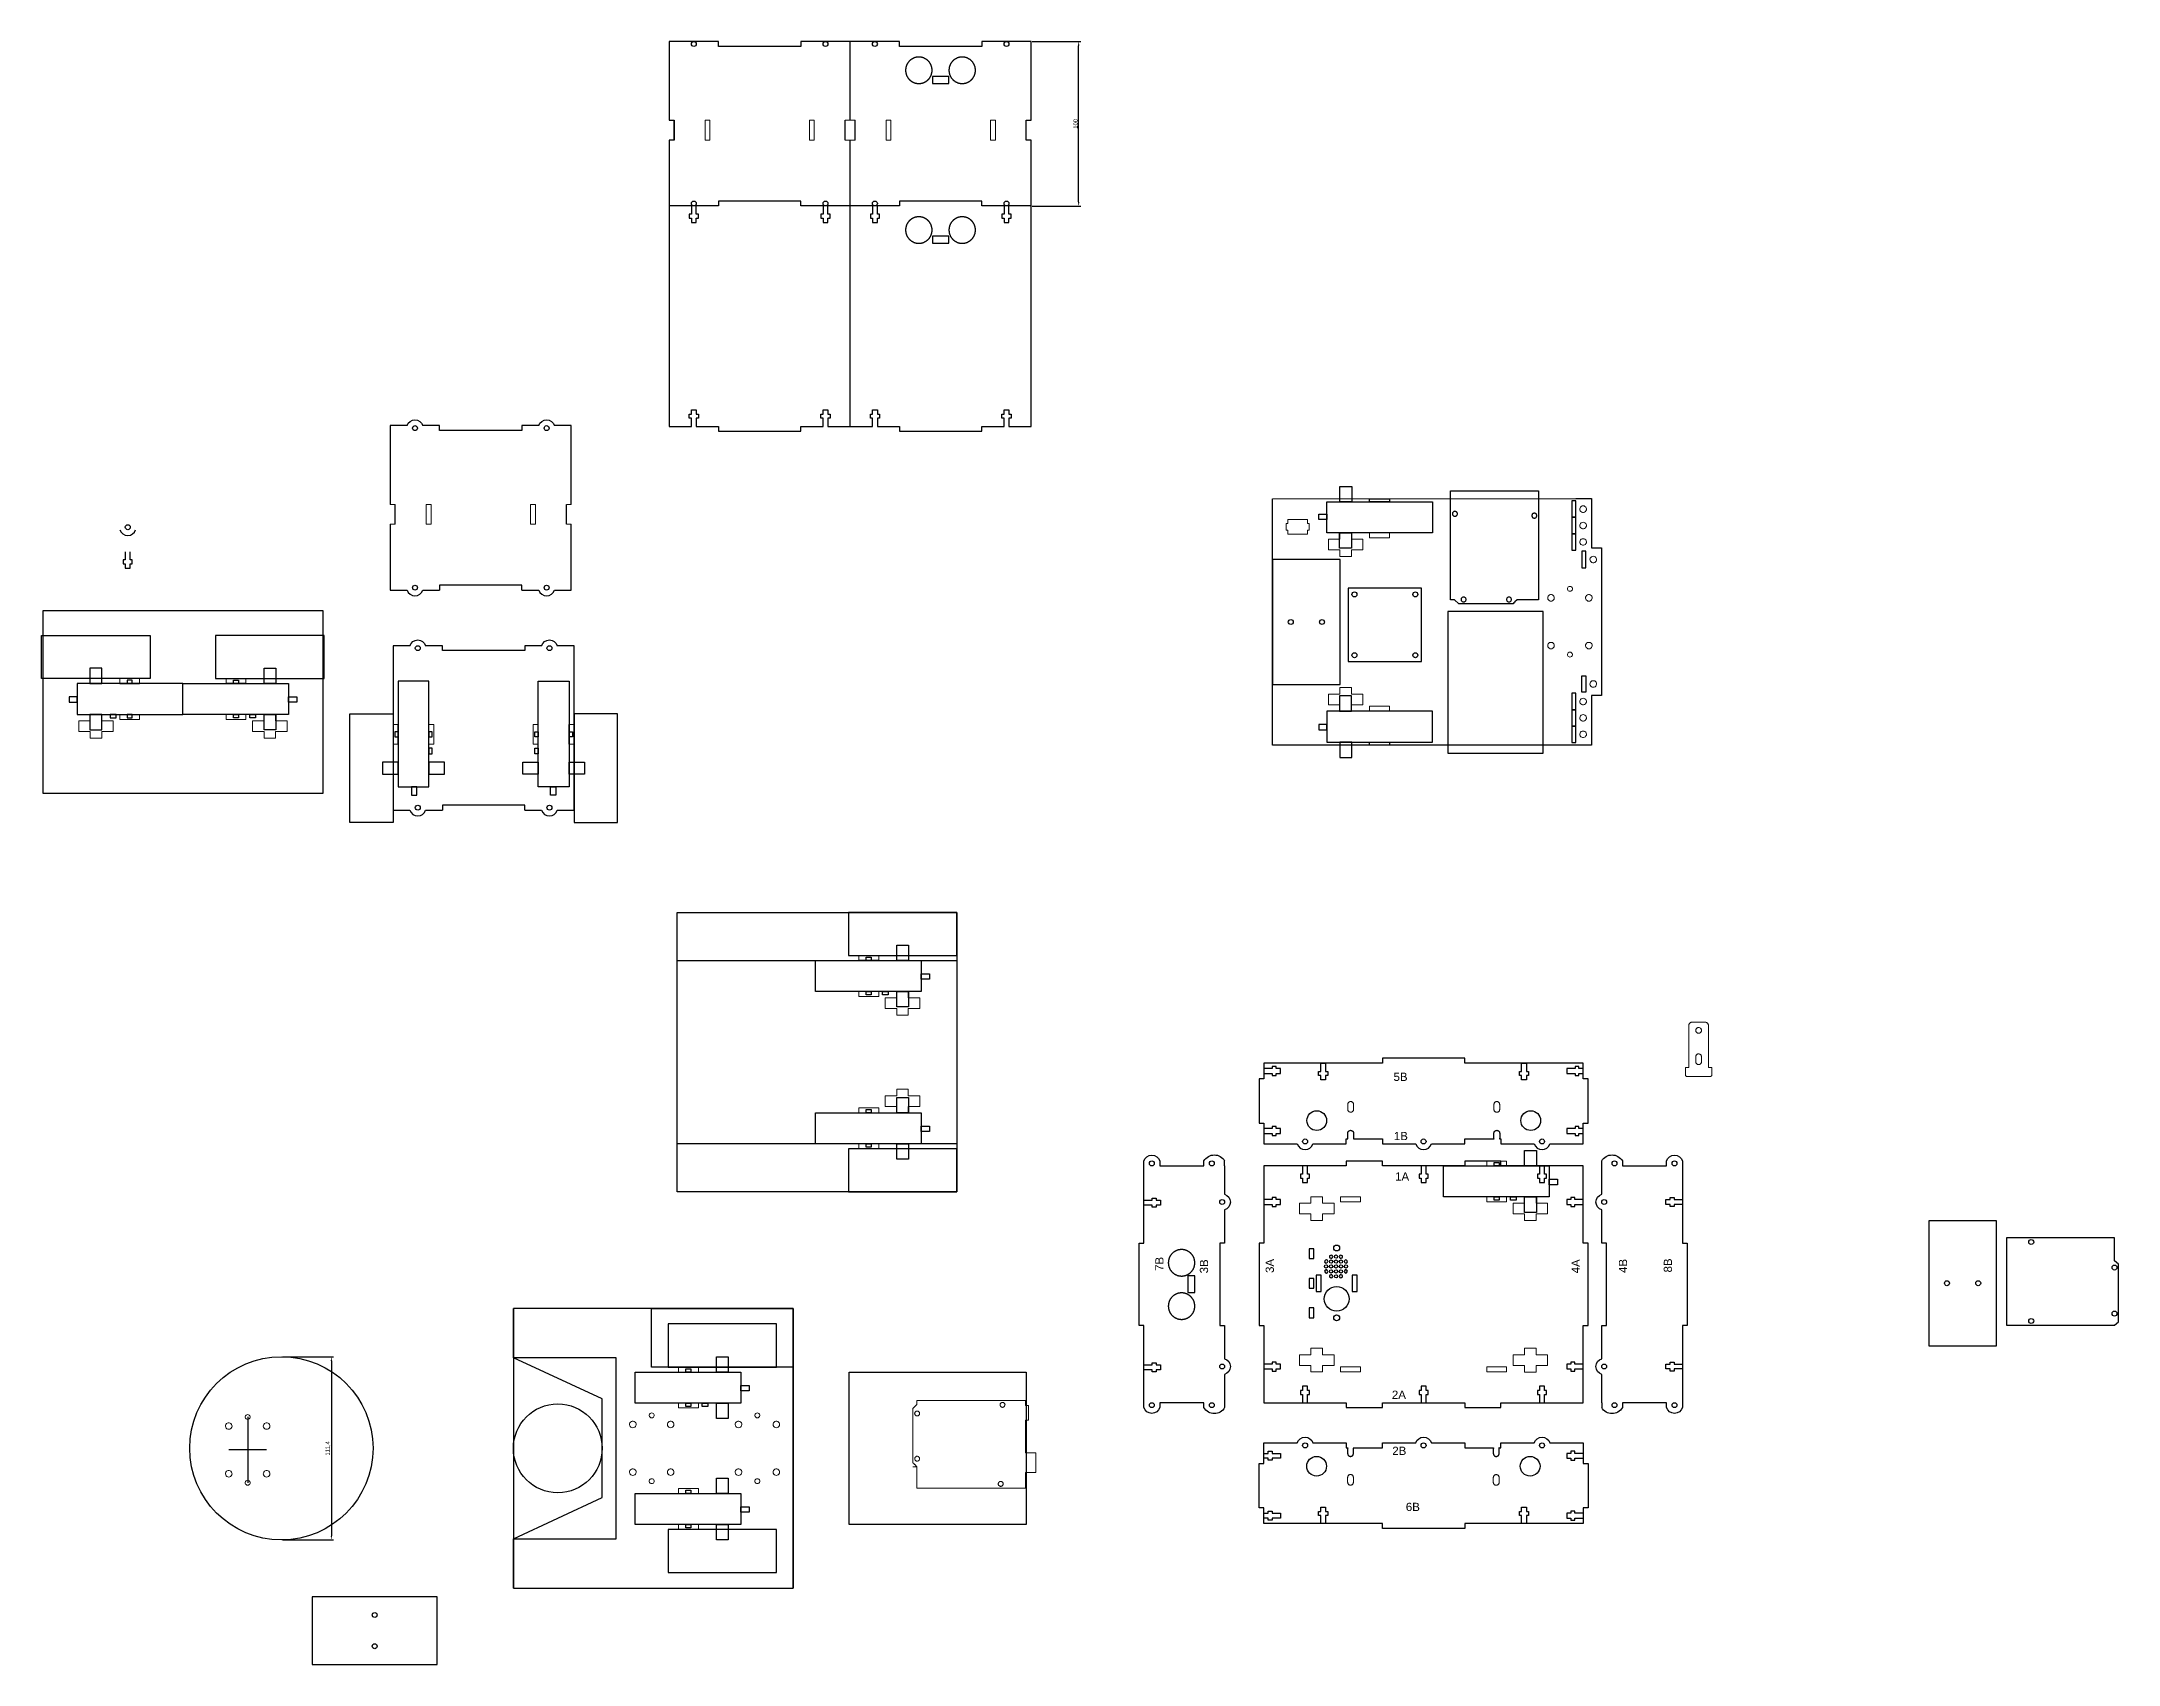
# Model space of a CAD drawing. Header units: millimetres. Extents: x 1538 to 3903, y 253 to 2632.
# Drawn here: x 1581 to 2843, y 1421 to 2408 of the extents above; entities that cross this region are included whole.
import ezdxf

# ---------------------------------------------------------------- set-up
doc = ezdxf.new("R2010")
doc.units = ezdxf.units.MM
doc.layers.add('Capa 1', color=7, linetype='Continuous')
doc.layers.add('Layer 1', color=7, linetype='Continuous')
doc.layers.add('Make2D$visible$lines', color=7, linetype='Continuous', true_color=0x000000)
doc.styles.get("Standard").update_dxf_attribs({"font": 'Arial.ttf'})
doc.dimstyles.new('ISO-25', dxfattribs={"dimtxt": 2.5, "dimasz": 2.5, "dimexe": 1.25, "dimexo": 0.625, "dimtad": 1, "dimtxsty": 'Standard', "dimcen": 2.5, "dimadec": 0, "dimazin": 0, "dimtfac": 1, "dimtmove": 0, "dimatfit": 3, "dimfxl": 1, "dimarcsym": 0})

msp = doc.modelspace()

# ---------------------------------------------------------------- texts
at = {"color": 5, "char_height": 5, "attachment_point": 1}
for s, insert in [('5B', (2402.846, 1780.78)), ('1B', (2403.048, 1744.784)), ('1A', (2403.801, 1720.194)), ('2A', (2401.851, 1587.484)), ('2B', (2402.105, 1553.385)), ('6B', (2410.329, 1519.295))]:
    msp.add_mtext_dynamic_manual_height_columns(s, width=24.59582, gutter_width=12.5, heights=[0], dxfattribs=dict(at, insert=insert))
at = {"color": 5, "char_height": 5, "attachment_point": 1, "rotation": 90}
for s, insert in [('7B', (2258.068, 1660.267)), ('3B', (2285.169, 1658.772)), ('3A', (2325.14, 1659.027)), ('4A', (2511.065, 1658.772)), ('4B', (2539.782, 1659.027)), ('8B', (2567.081, 1659.339))]:
    msp.add_mtext_dynamic_manual_height_columns(s, width=24.59582, gutter_width=12.5, heights=[0], dxfattribs=dict(at, insert=insert))

# ---------------------------------------------------------------- blocks, each defined once
blk = doc.blocks.new('*D5')
at = {"color": 0, "lineweight": -2, "transparency": 16777216}
for p, q in [((1727.7, 1608.1), (1758.7, 1608.1)), ((1757.4, 1605.6), (1757.4, 1499.2)), ((1727.7, 1496.7), (1758.7, 1496.7))]:
    blk.add_line(p, q, dxfattribs=at)
at = {"color": 0, "transparency": 16777216}
for points in [[(1757, 1605.6), (1757.8, 1605.6), (1757.4, 1608.1)], [(1757, 1499.2), (1757.8, 1499.2), (1757.4, 1496.7)]]:
    blk.add_solid(points, dxfattribs=at)
at = {"layer": 'Defpoints', "color": 0, "transparency": 16777216}
for p in [(1727, 1608.1), (1727, 1496.7), (1757.4, 1496.7)]:
    blk.add_point(p, dxfattribs=at)
at = {"color": 0, "transparency": 16777216, "insert": (1755.3, 1552.4), "char_height": 2.5, "attachment_point": 5, "rotation": 90}
blk.add_mtext('111,4', dxfattribs=at)
blk = doc.blocks.new('*D6')
at = {"color": 0, "lineweight": -2, "transparency": 16777216}
for p, q in [((2183.3, 2407.7), (2212.8, 2407.7)), ((2211.5, 2310.2), (2211.5, 2405.2)), ((2183.3, 2307.7), (2212.8, 2307.7))]:
    blk.add_line(p, q, dxfattribs=at)
at = {"color": 0, "transparency": 16777216}
for points in [[(2211.1, 2405.2), (2212, 2405.2), (2211.5, 2407.7)], [(2211.1, 2310.2), (2212, 2310.2), (2211.5, 2307.7)]]:
    blk.add_solid(points, dxfattribs=at)
at = {"layer": 'Defpoints', "color": 0, "transparency": 16777216}
for p in [(2182.7, 2407.7), (2211.5, 2407.7), (2182.7, 2307.7)]:
    blk.add_point(p, dxfattribs=at)
at = {"color": 0, "transparency": 16777216, "insert": (2209.6, 2357.7), "char_height": 2.5, "attachment_point": 5, "rotation": 90}
blk.add_mtext('100', dxfattribs=at)

# ---------------------------------------------------------------- dimensions: what is measured, and where the dimension line sits
at = {"color": 1}
dim = msp.add_linear_dim(base=(2211.549, 2407.742), p1=(2182.685, 2307.742), p2=(2182.685, 2407.742), angle=90, dimstyle='ISO-25', dxfattribs=at)
dim.commit()
dim.dimension.update_dxf_attribs({"geometry": '*D6', "text_midpoint": (2209.647, 2357.742)})
dim = msp.add_linear_dim(base=(1757.42, 1496.724), p1=(1727.026, 1608.127), p2=(1727.026, 1496.724), angle=90, dimstyle='ISO-25')
dim.commit()
dim.dimension.update_dxf_attribs({"geometry": '*D5', "text_midpoint": (1755.293, 1552.426)})

# ---------------------------------------------------------------- linework, layer by layer
at = {"color": 242, "true_color": 0xcd2027}
for p, q in [((1965.683, 2347.844), (1965.683, 2359.839)), ((2069.686, 2347.844), (2069.686, 2359.839)), ((2075.683, 2347.844), (2075.683, 2359.839)), ((2179.686, 2347.844), (2179.686, 2359.839)), ((2300.221, 1724.143), (2300.221, 1727.143)), ((2529.361, 1724.143), (2529.361, 1727.143)), ((2300.221, 1580.143), (2300.221, 1577.143)), ((2529.361, 1580.143), (2529.361, 1577.143))]:
    msp.add_line(p, q, dxfattribs=at)
for p, q in [((1796.212, 2114.308), (1796.212, 2126.302)), ((1900.215, 2114.308), (1900.215, 2126.302)), ((1628.887, 2017.399), (1640.882, 2017.399)), ((1705.482, 2017.399), (1693.488, 2017.399)), ((1797.918, 1980.507), (1797.918, 1992.501)), ((1901.92, 1980.507), (1901.92, 1992.501)), ((2089.977, 1848.986), (2077.983, 1848.986)), ((1868.003, 1637.426), (1868.003, 1607.426)), ((2038.003, 1637.426), (2038.003, 1467.426)), ((1930.392, 1607.426), (1868.003, 1607.426)), ((1930.392, 1497.426), (1930.392, 1607.426)), ((1706.562, 1571.461), (1706.562, 1531.463)), ((1718.056, 1551.462), (1695.058, 1551.462)), ((1868.003, 1467.426), (1868.003, 1497.426)), ((1868.003, 1497.426), (1930.392, 1497.426))]:
    msp.add_line(p, q)
at = {"color": 1}
msp.add_line((1794.919, 1947.904), (1794.919, 1932.904), dxfattribs=at)
at = {"color": 242, "true_color": 0xcd2027}
for points in [[(2166.185, 2407.742), (2152.685, 2407.742), (2152.685, 2404.742), (2102.685, 2404.742), (2102.685, 2407.742), (2042.685, 2407.742), (2042.685, 2404.742), (1992.685, 2404.742), (1992.685, 2407.742), (1962.685, 2407.742), (1962.685, 2359.839), (1965.683, 2359.839), (1965.683, 2347.809), (1962.685, 2347.809), (1962.685, 2173.742), (1976.185, 2173.742), (1976.185, 2178.771), (1974.935, 2178.771), (1974.935, 2181.171), (1976.185, 2181.171), (1976.185, 2183.742), (1979.185, 2183.742), (1979.185, 2181.171), (1980.435, 2181.171), (1980.435, 2178.771), (1979.185, 2178.771), (1979.185, 2173.742), (1992.685, 2173.742), (1992.685, 2170.742), (2042.685, 2170.742), (2042.685, 2173.742), (2056.185, 2173.742), (2056.185, 2178.771), (2054.935, 2178.771), (2054.935, 2181.171), (2056.185, 2181.171), (2056.185, 2183.742), (2059.185, 2183.742), (2059.185, 2181.171), (2060.435, 2181.171), (2060.435, 2178.771), (2059.185, 2178.771), (2059.185, 2173.742), (2086.185, 2173.742), (2086.185, 2178.771), (2084.935, 2178.771), (2084.935, 2181.171), (2086.185, 2181.171), (2086.185, 2183.742), (2089.185, 2183.742), (2089.185, 2181.171), (2090.435, 2181.171), (2090.435, 2178.771), (2089.185, 2178.771), (2089.185, 2173.742), (2102.685, 2173.742), (2102.685, 2170.742), (2152.685, 2170.742), (2152.685, 2173.742), (2166.185, 2173.742), (2166.185, 2178.771), (2164.935, 2178.771), (2164.935, 2181.171), (2166.185, 2181.171), (2166.185, 2183.742), (2169.185, 2183.742), (2169.185, 2181.171), (2170.435, 2181.171), (2170.435, 2178.771), (2169.185, 2178.771), (2169.185, 2173.742), (2182.685, 2173.742), (2182.685, 2347.809), (2179.686, 2347.809), (2179.686, 2359.839), (2182.685, 2359.839), (2182.685, 2407.742), (2166.185, 2407.742)], [(2072.685, 2359.839), (2072.685, 2407.742)], [(2072.685, 2173.742), (2072.685, 2347.809)], [(2182.685, 2307.742), (2152.685, 2307.742), (2152.685, 2310.742), (2102.685, 2310.742), (2102.685, 2307.742), (2042.685, 2307.742), (2042.685, 2310.742), (1992.685, 2310.742), (1992.685, 2307.742), (1962.685, 2307.742)], [(1976.185, 2307.742), (1976.185, 2302.713), (1974.935, 2302.713), (1974.935, 2300.313), (1976.185, 2300.313), (1976.185, 2297.742), (1979.185, 2297.742), (1979.185, 2300.313), (1980.435, 2300.313), (1980.435, 2302.713), (1979.185, 2302.713), (1979.185, 2307.742)], [(2056.185, 2307.742), (2056.185, 2302.713), (2054.935, 2302.713), (2054.935, 2300.313), (2056.185, 2300.313), (2056.185, 2297.742), (2059.185, 2297.742), (2059.185, 2300.313), (2060.435, 2300.313), (2060.435, 2302.713), (2059.185, 2302.713), (2059.185, 2307.742)], [(2086.185, 2307.742), (2086.185, 2302.713), (2084.935, 2302.713), (2084.935, 2300.313), (2086.185, 2300.313), (2086.185, 2297.742), (2089.185, 2297.742), (2089.185, 2300.313), (2090.435, 2300.313), (2090.435, 2302.713), (2089.185, 2302.713), (2089.185, 2307.742)], [(2166.185, 2307.742), (2166.185, 2302.713), (2164.935, 2302.713), (2164.935, 2300.313), (2166.185, 2300.313), (2166.185, 2297.742), (2169.185, 2297.742), (2169.185, 2300.313), (2170.435, 2300.313), (2170.435, 2302.713), (2169.185, 2302.713), (2169.185, 2307.742)]]:
    msp.add_lwpolyline(points, dxfattribs=at)
for points in [[(2132.725, 2386.52), (2122.644, 2386.52), (2122.644, 2382.296), (2132.725, 2382.296)], [(2132.725, 2289.377), (2122.644, 2289.377), (2122.644, 2285.152), (2132.725, 2285.152)]]:
    msp.add_lwpolyline(points, close=True, dxfattribs=at)
at = {"color": 1}
for points in [[(1803.444, 2174.205), (1793.214, 2174.205), (1793.214, 2126.302)], [(1823.214, 2174.205), (1812.983, 2174.205)], [(1873.214, 2174.205), (1873.214, 2171.205), (1823.214, 2171.205), (1823.214, 2174.205)], [(1883.444, 2174.205), (1873.214, 2174.205)], [(1903.214, 2126.302), (1903.214, 2174.205), (1892.983, 2174.205)], [(1793.214, 2114.272), (1793.214, 2074.205), (1803.444, 2074.205)], [(1903.214, 2074.205), (1903.214, 2114.272)], [(1812.983, 2074.205), (1823.214, 2074.205)], [(1873.214, 2074.205), (1873.214, 2077.205), (1823.214, 2077.205), (1823.214, 2074.205)], [(1873.214, 2074.205), (1883.444, 2074.205)], [(1892.983, 2074.205), (1903.214, 2074.205)], [(1805.149, 2040.404), (1794.919, 2040.404), (1794.919, 1940.404), (1805.149, 1940.404)], [(1824.919, 2040.404), (1814.689, 2040.404)], [(1874.919, 2040.404), (1874.919, 2037.404), (1824.919, 2037.404), (1824.919, 2040.404)], [(1885.149, 2040.404), (1874.919, 2040.404)], [(1904.919, 1940.404), (1904.919, 2040.404), (1894.689, 2040.404)], [(1814.689, 1940.404), (1824.919, 1940.404)], [(1874.919, 1940.404), (1874.919, 1943.404), (1824.919, 1943.404), (1824.919, 1940.404)], [(1874.919, 1940.404), (1885.149, 1940.404)], [(1894.689, 1940.404), (1904.919, 1940.404)]]:
    msp.add_lwpolyline(points, dxfattribs=at)
at = {"color": 240, "true_color": 0xed1f24}
for points in [[(1803.444, 2174.205, -0.73379939), (1812.983, 2174.205)], [(1883.444, 2174.205, -0.73379939), (1892.983, 2174.205)], [(1628.916, 2110.942, 0.73379939), (1638.455, 2110.942)], [(1803.444, 2074.205, 0.73379939), (1812.983, 2074.205)], [(1883.444, 2074.205, 0.73379939), (1892.983, 2074.205)], [(1805.149, 2040.404, -0.73379939), (1814.689, 2040.404)], [(1885.149, 2040.404, -0.73379939), (1894.689, 2040.404)], [(1805.149, 1940.404, 0.73379939), (1814.689, 1940.404)], [(1885.149, 1940.404, 0.73379939), (1894.689, 1940.404)], [(2300.221, 1577.143, -0.58343121), (2287.681, 1577.143), (2287.681, 1580.143), (2260.76, 1580.143), (2260.76, 1577.143, -0.73379939), (2251.221, 1577.143), (2251.221, 1627.143), (2248.221, 1627.119), (2248.221, 1677.119), (2251.221, 1677.143), (2251.221, 1727.143, -0.73379939), (2260.76, 1727.143), (2260.76, 1724.143), (2287.681, 1724.143), (2287.681, 1727.143, -0.58343121), (2300.221, 1727.143)], [(2529.361, 1727.143, -0.58343121), (2541.901, 1727.143), (2541.901, 1724.143), (2568.822, 1724.143), (2568.822, 1727.143, -0.73379939), (2578.361, 1727.143), (2578.361, 1677.143), (2581.361, 1677.143), (2581.361, 1627.143), (2578.361, 1627.143), (2578.361, 1577.143, -0.73379939), (2568.822, 1577.143), (2568.822, 1580.143), (2541.901, 1580.143), (2541.901, 1577.143, -0.58343121), (2529.361, 1577.143)], [(2300.221, 1724.143), (2300.221, 1706.912, -0.73379939), (2300.221, 1697.373), (2300.221, 1677.143), (2297.221, 1677.143), (2297.221, 1627.143), (2300.221, 1627.143), (2300.221, 1606.912, -0.73379939), (2300.221, 1597.373), (2300.221, 1580.143)], [(2529.361, 1580.143), (2529.361, 1597.373, -0.73379939), (2529.361, 1606.912), (2529.361, 1627.143), (2532.361, 1627.143), (2532.361, 1677.143), (2529.361, 1677.143), (2529.361, 1697.373, -0.73379939), (2529.361, 1706.912), (2529.361, 1724.143)]]:
    msp.add_lwpolyline(points, format="xyb", dxfattribs=at)
for points in [[(2373.901, 2127.819), (2370.301, 2127.819), (2370.301, 2137.219), (2377.501, 2137.219), (2377.501, 2127.819), (2370.301, 2127.819)], [(2329.308, 2129.621), (2513.658, 2129.953)], [(2513.658, 1979.981), (2329.308, 1979.981), (2329.308, 2129.621)], [(2357.426, 2118.419), (2357.426, 2120.405), (2362.426, 2120.405), (2362.426, 2117.115), (2357.426, 2117.115), (2357.426, 2118.419)], [(2362.426, 2109.019), (2362.426, 2127.819), (2426.626, 2127.819), (2426.626, 2109.019), (2362.426, 2109.019)], [(2388.293, 2127.819), (2388.293, 2129.621), (2400.323, 2129.621), (2400.323, 2127.819), (2388.293, 2127.819)], [(2513.658, 2118.457), (2513.658, 2128.457), (2511.158, 2128.457), (2511.158, 2118.457), (2513.658, 2118.457)], [(2513.658, 2118.457), (2513.658, 2128.457), (2511.158, 2128.457), (2511.158, 2118.457), (2513.658, 2118.457)], [(2513.658, 2129.953), (2523.158, 2129.953), (2523.158, 2099.922), (2529.308, 2099.922), (2529.308, 2085.722), (2529.308, 2024.24), (2529.308, 2010.04), (2523.158, 2010.04), (2523.158, 1979.981), (2513.658, 1979.981)], [(2373.726, 2109.019), (2377.326, 2109.019), (2377.326, 2099.619), (2370.126, 2099.619), (2370.126, 2109.019), (2377.326, 2109.019)], [(2513.658, 2108.457), (2513.658, 2118.457), (2511.158, 2118.457), (2511.158, 2108.457), (2513.658, 2108.457)], [(2513.658, 2108.457), (2513.658, 2118.457), (2511.158, 2118.457), (2511.158, 2108.457), (2513.658, 2108.457)], [(2513.658, 2098.457), (2513.658, 2108.457), (2511.158, 2108.457), (2511.158, 2098.457), (2513.658, 2098.457)], [(2513.658, 2098.457), (2513.658, 2108.457), (2511.158, 2108.457), (2511.158, 2098.457), (2513.658, 2098.457)], [(2519.808, 2087.822), (2519.808, 2097.822), (2517.308, 2097.822), (2517.308, 2087.822), (2519.808, 2087.822)], [(2519.808, 2087.822), (2519.808, 2097.822), (2517.308, 2097.822), (2517.308, 2087.822), (2519.808, 2087.822)], [(2529.308, 2099.922), (2529.308, 2010.04)], [(2329.308, 2092.801), (2329.308, 2016.801), (2370.508, 2016.801), (2370.508, 2092.801), (2329.308, 2092.801)], [(2375.312, 2075.393), (2375.312, 2071.593), (2375.312, 2034.593), (2375.312, 2030.793), (2379.112, 2030.793), (2416.112, 2030.793), (2419.912, 2030.793), (2419.912, 2034.593), (2419.912, 2071.593), (2419.912, 2075.393), (2416.112, 2075.393), (2379.112, 2075.393), (2375.312, 2075.393)], [(1752.185, 1950.439), (1582.185, 1950.439), (1582.185, 2061.842), (1752.185, 2061.842), (1752.185, 1950.439)], [(2435.825, 2061.157), (2435.825, 1975.157), (2493.825, 1975.157), (2493.825, 2061.157), (2435.825, 2061.157)], [(1647.285, 2046.698), (1647.285, 2020.398), (1581.285, 2020.398), (1581.285, 2046.698), (1647.285, 2046.698)], [(1687.085, 2046.698), (1687.085, 2020.398), (1753.085, 2020.398), (1753.085, 2046.698), (1687.085, 2046.698)], [(1614.285, 2017.399), (1617.885, 2017.399), (1617.885, 2026.799), (1610.685, 2026.799), (1610.685, 2017.399), (1617.885, 2017.399)], [(1634.885, 2017.399), (1636.385, 2017.399), (1636.385, 2019.399), (1633.385, 2019.399), (1633.385, 2017.399), (1636.385, 2017.399)], [(1699.485, 2017.399), (1697.985, 2017.399), (1697.985, 2019.399), (1700.985, 2019.399), (1700.985, 2017.399), (1697.985, 2017.399)], [(1720.085, 2017.399), (1716.485, 2017.399), (1716.485, 2026.799), (1723.685, 2026.799), (1723.685, 2017.399), (1716.485, 2017.399)], [(2519.808, 2022.14), (2519.808, 2012.14), (2517.308, 2012.14), (2517.308, 2022.14), (2519.808, 2022.14)], [(2519.808, 2022.14), (2519.808, 2012.14), (2517.308, 2012.14), (2517.308, 2022.14), (2519.808, 2022.14)], [(1597.985, 2007.999), (1597.985, 2006.013), (1602.985, 2006.013), (1602.985, 2009.303), (1597.985, 2009.303), (1597.985, 2007.999)], [(1602.985, 2017.399), (1602.985, 1998.599), (1667.185, 1998.599), (1667.185, 2017.399), (1602.985, 2017.399)], [(1731.385, 2017.399), (1731.385, 1998.599), (1667.185, 1998.599), (1667.185, 2017.399), (1731.385, 2017.399)], [(1736.385, 2007.999), (1736.385, 2006.013), (1731.385, 2006.013), (1731.385, 2009.303), (1736.385, 2009.303), (1736.385, 2007.999)], [(1797.918, 1954.604), (1816.718, 1954.604), (1816.718, 2018.804), (1797.918, 2018.804), (1797.918, 1954.604)], [(1901.92, 1954.604), (1883.12, 1954.604), (1883.12, 2018.804), (1901.92, 2018.804), (1901.92, 1954.604)], [(2373.726, 2000.584), (2377.326, 2000.584), (2377.326, 2009.984), (2370.126, 2009.984), (2370.126, 2000.584), (2377.326, 2000.584)], [(2513.658, 2001.492), (2513.658, 2011.492), (2511.158, 2011.492), (2511.158, 2001.492), (2513.658, 2001.492)], [(2513.658, 2001.492), (2513.658, 2011.492), (2511.158, 2011.492), (2511.158, 2001.492), (2513.658, 2001.492)], [(1614.285, 1989.199), (1617.885, 1989.199), (1617.885, 1998.599), (1610.685, 1998.599), (1610.685, 1989.199), (1617.885, 1989.199)], [(1626.535, 1996.599), (1626.535, 1998.599), (1623.035, 1998.599), (1623.035, 1996.599), (1626.535, 1996.599)], [(1634.885, 1996.599), (1636.385, 1996.599), (1636.385, 1998.599), (1633.385, 1998.599), (1633.385, 1996.599), (1636.385, 1996.599)], [(1699.485, 1996.599), (1697.985, 1996.599), (1697.985, 1998.599), (1700.985, 1998.599), (1700.985, 1996.599), (1697.985, 1996.599)], [(1707.835, 1996.599), (1707.835, 1998.599), (1711.335, 1998.599), (1711.335, 1996.599), (1707.835, 1996.599)], [(1720.085, 1989.199), (1716.485, 1989.199), (1716.485, 1998.599), (1723.685, 1998.599), (1723.685, 1989.199), (1716.485, 1989.199)], [(1768.619, 1998.904), (1794.919, 1998.904), (1794.919, 1932.904), (1768.619, 1932.904), (1768.619, 1998.904)], [(1931.219, 1998.904), (1904.919, 1998.904), (1904.919, 1932.904), (1931.219, 1932.904), (1931.219, 1998.904)], [(2362.426, 2000.584), (2362.426, 1981.784), (2426.626, 1981.784), (2426.626, 2000.584), (2362.426, 2000.584)], [(2513.658, 1991.492), (2513.658, 2001.492), (2511.158, 2001.492), (2511.158, 1991.492), (2513.658, 1991.492)], [(2513.658, 1991.492), (2513.658, 2001.492), (2511.158, 2001.492), (2511.158, 1991.492), (2513.658, 1991.492)], [(1797.918, 1986.504), (1797.918, 1988.004), (1795.918, 1988.004), (1795.918, 1985.004), (1797.918, 1985.004), (1797.918, 1988.004)], [(1818.718, 1986.504), (1818.718, 1988.004), (1816.718, 1988.004), (1816.718, 1985.004), (1818.718, 1985.004), (1818.718, 1988.004)], [(1881.12, 1986.504), (1881.12, 1988.004), (1883.12, 1988.004), (1883.12, 1985.004), (1881.12, 1985.004), (1881.12, 1988.004)], [(1901.92, 1986.504), (1901.92, 1988.004), (1903.92, 1988.004), (1903.92, 1985.004), (1901.92, 1985.004), (1901.92, 1988.004)], [(2357.426, 1991.184), (2357.426, 1989.197), (2362.426, 1989.197), (2362.426, 1992.488), (2357.426, 1992.488), (2357.426, 1991.184)], [(2373.901, 1981.784), (2370.301, 1981.784), (2370.301, 1972.384), (2377.501, 1972.384), (2377.501, 1981.784), (2370.301, 1981.784)], [(2388.293, 1979.981), (2388.293, 1981.784), (2400.323, 1981.784), (2400.323, 1979.981), (2388.293, 1979.981)], [(2513.658, 1981.492), (2513.658, 1991.492), (2511.158, 1991.492), (2511.158, 1981.492), (2513.658, 1981.492)], [(2513.658, 1981.492), (2513.658, 1991.492), (2511.158, 1991.492), (2511.158, 1981.492), (2513.658, 1981.492)], [(1797.918, 1965.904), (1797.918, 1969.504), (1788.518, 1969.504), (1788.518, 1962.304), (1797.918, 1962.304), (1797.918, 1969.504)], [(1818.718, 1978.154), (1816.718, 1978.154), (1816.718, 1974.654), (1818.718, 1974.654), (1818.718, 1978.154)], [(1826.118, 1965.904), (1826.118, 1969.504), (1816.718, 1969.504), (1816.718, 1962.304), (1826.118, 1962.304), (1826.118, 1969.504)], [(1873.72, 1965.904), (1873.72, 1969.504), (1883.12, 1969.504), (1883.12, 1962.304), (1873.72, 1962.304), (1873.72, 1969.504)], [(1881.12, 1978.154), (1883.12, 1978.154), (1883.12, 1974.654), (1881.12, 1974.654), (1881.12, 1978.154)], [(1901.92, 1965.904), (1901.92, 1969.504), (1911.32, 1969.504), (1911.32, 1962.304), (1901.92, 1962.304), (1901.92, 1969.504)], [(1807.318, 1949.604), (1809.304, 1949.604), (1809.304, 1954.604), (1806.013, 1954.604), (1806.013, 1949.604), (1807.318, 1949.604)], [(1892.52, 1949.604), (1890.534, 1949.604), (1890.534, 1954.604), (1893.825, 1954.604), (1893.825, 1949.604), (1892.52, 1949.604)], [(1967.58, 1878.285), (2137.58, 1878.285), (2137.58, 1708.285), (1967.58, 1708.285), (1967.58, 1878.285)], [(2071.58, 1878.285), (2071.58, 1851.985), (2137.58, 1851.985), (2137.58, 1878.285), (2071.58, 1878.285)], [(2104.58, 1848.986), (2100.98, 1848.986), (2100.98, 1858.386), (2108.18, 1858.386), (2108.18, 1848.986), (2100.98, 1848.986)], [(2137.58, 1737.583), (1967.58, 1737.583), (1967.58, 1848.986), (2137.58, 1848.986), (2137.58, 1737.583)], [(2115.88, 1848.986), (2115.88, 1830.186), (2051.68, 1830.186), (2051.68, 1848.986), (2115.88, 1848.986)], [(2083.98, 1848.986), (2082.48, 1848.986), (2082.48, 1850.986), (2085.48, 1850.986), (2085.48, 1848.986), (2082.48, 1848.986)], [(2083.98, 1828.186), (2082.48, 1828.186), (2082.48, 1830.186), (2085.48, 1830.186), (2085.48, 1828.186), (2082.48, 1828.186)], [(2092.33, 1828.186), (2092.33, 1830.186), (2095.83, 1830.186), (2095.83, 1828.186), (2092.33, 1828.186)], [(2104.58, 1820.786), (2100.98, 1820.786), (2100.98, 1830.186), (2108.18, 1830.186), (2108.18, 1820.786), (2100.98, 1820.786)], [(2120.88, 1839.586), (2120.88, 1837.6), (2115.88, 1837.6), (2115.88, 1840.89), (2120.88, 1840.89), (2120.88, 1839.586)], [(2115.88, 1756.383), (2115.88, 1737.583), (2051.68, 1737.583), (2051.68, 1756.383), (2115.88, 1756.383)], [(2083.98, 1756.383), (2082.48, 1756.383), (2082.48, 1758.383), (2085.48, 1758.383), (2085.48, 1756.383), (2082.48, 1756.383)], [(2104.58, 1756.383), (2100.98, 1756.383), (2100.98, 1765.783), (2108.18, 1765.783), (2108.18, 1756.383), (2100.98, 1756.383)], [(2120.88, 1746.983), (2120.88, 1744.997), (2115.88, 1744.997), (2115.88, 1748.288), (2120.88, 1748.288), (2120.88, 1746.983)], [(2071.58, 1734.585), (2071.58, 1708.285), (2137.58, 1708.285), (2137.58, 1734.585), (2071.58, 1734.585)], [(2083.98, 1735.583), (2082.48, 1735.583), (2082.48, 1737.583), (2085.48, 1737.583), (2085.48, 1735.583), (2082.48, 1735.583)], [(2104.58, 1728.183), (2100.98, 1728.183), (2100.98, 1737.583), (2108.18, 1737.583), (2108.18, 1728.183), (2100.98, 1728.183)], [(2486.112, 1724.089), (2482.512, 1724.089), (2482.512, 1733.489), (2489.712, 1733.489), (2489.712, 1724.089), (2482.512, 1724.089)], [(2497.412, 1724.089), (2497.412, 1705.289), (2433.212, 1705.289), (2433.212, 1724.089), (2497.412, 1724.089)], [(2465.512, 1724.089), (2464.012, 1724.089), (2464.012, 1726.089), (2467.012, 1726.089), (2467.012, 1724.089), (2464.012, 1724.089)], [(2465.512, 1703.289), (2464.012, 1703.289), (2464.012, 1705.289), (2467.012, 1705.289), (2467.012, 1703.289), (2464.012, 1703.289)], [(2473.862, 1703.289), (2473.862, 1705.289), (2477.362, 1705.289), (2477.362, 1703.289), (2473.862, 1703.289)], [(2486.112, 1695.889), (2482.512, 1695.889), (2482.512, 1705.289), (2489.712, 1705.289), (2489.712, 1695.889), (2482.512, 1695.889)], [(2502.412, 1714.689), (2502.412, 1712.703), (2497.412, 1712.703), (2497.412, 1715.993), (2502.412, 1715.993), (2502.412, 1714.689)], [(2038.003, 1637.426), (1868.003, 1637.426), (1868.003, 1467.426), (2038.003, 1467.426), (2038.003, 1637.426)], [(1868.003, 1497.426), (1922.003, 1522.426), (1922.003, 1582.426), (1868.003, 1607.426), (1868.003, 1637.426)], [(1962.003, 1628.026), (1962.003, 1601.726), (2028.003, 1601.726), (2028.003, 1628.026), (1962.003, 1628.026)], [(1995.003, 1598.727), (1991.403, 1598.727), (1991.403, 1608.127), (1998.603, 1608.127), (1998.603, 1598.727), (1991.403, 1598.727)], [(2006.303, 1598.727), (2006.303, 1579.927), (1942.103, 1579.927), (1942.103, 1598.727), (2006.303, 1598.727)], [(1974.403, 1598.727), (1972.903, 1598.727), (1972.903, 1600.727), (1975.903, 1600.727), (1975.903, 1598.727), (1972.903, 1598.727)], [(2011.303, 1589.327), (2011.303, 1587.341), (2006.303, 1587.341), (2006.303, 1590.631), (2011.303, 1590.631), (2011.303, 1589.327)], [(1974.403, 1577.927), (1972.903, 1577.927), (1972.903, 1579.927), (1975.903, 1579.927), (1975.903, 1577.927), (1972.903, 1577.927)], [(1982.753, 1577.927), (1982.753, 1579.927), (1986.253, 1579.927), (1986.253, 1577.927), (1982.753, 1577.927)], [(1995.003, 1570.527), (1991.403, 1570.527), (1991.403, 1579.927), (1998.603, 1579.927), (1998.603, 1570.527), (1991.403, 1570.527)], [(1995.003, 1524.924), (1991.403, 1524.924), (1991.403, 1534.324), (1998.603, 1534.324), (1998.603, 1524.924), (1991.403, 1524.924)], [(2006.303, 1524.924), (2006.303, 1506.124), (1942.103, 1506.124), (1942.103, 1524.924), (2006.303, 1524.924)], [(1974.403, 1524.924), (1972.903, 1524.924), (1972.903, 1526.924), (1975.903, 1526.924), (1975.903, 1524.924), (1972.903, 1524.924)], [(2011.303, 1515.524), (2011.303, 1513.538), (2006.303, 1513.538), (2006.303, 1516.828), (2011.303, 1516.828), (2011.303, 1515.524)], [(1962.003, 1503.126), (1962.003, 1476.826), (2028.003, 1476.826), (2028.003, 1503.126), (1962.003, 1503.126)], [(1974.403, 1504.124), (1972.903, 1504.124), (1972.903, 1506.124), (1975.903, 1506.124), (1975.903, 1504.124), (1972.903, 1504.124)], [(1995.003, 1496.724), (1991.403, 1496.724), (1991.403, 1506.124), (1998.603, 1506.124), (1998.603, 1496.724), (1991.403, 1496.724)], [(1821.73, 1462.186), (1745.73, 1462.186), (1745.73, 1420.986), (1821.73, 1420.986), (1821.73, 1462.186)]]:
    msp.add_lwpolyline(points)
at = {"color": 7}
for points in [[(2490.906, 2068.359), (2478.006, 2068.359), (2478.005, 2068.359), (2478.006, 2068.359), (2478.005, 2068.359), (2478.006, 2068.359), (2478.005, 2068.359), (2478.005, 2068.359), (2478.005, 2068.359), (2476.643, 2066.998), (2476.633, 2066.988), (2476.583, 2066.938), (2476.051, 2066.405), (2475.466, 2065.82), (2473.546, 2065.82), (2473.539, 2065.82), (2443.947, 2065.82), (2442.503, 2065.82), (2439.964, 2068.36), (2439.963, 2068.361), (2439.963, 2068.361), (2439.911, 2068.309), (2439.911, 2068.361), (2438.675, 2068.361), (2437.476, 2068.361), (2437.476, 2093.968), (2437.476, 2094.499), (2437.476, 2102.914), (2437.476, 2122.122), (2437.476, 2134.513), (2476.051, 2134.513), (2476.102, 2134.513), (2476.533, 2134.513), (2476.583, 2134.513), (2490.906, 2134.513), (2490.906, 2122.122), (2490.906, 2120.991), (2490.906, 2119.115), (2490.906, 2117.985), (2490.906, 2102.914), (2490.906, 2096.618), (2490.906, 2094.499), (2490.906, 2093.968), (2490.906, 2091.252), (2490.906, 2069.994)], [(2440.472, 2122.092), (2440.179, 2122.122), (2439.886, 2122.092), (2439.604, 2122.006), (2439.343, 2121.868), (2439.115, 2121.681), (2438.929, 2121.453), (2438.79, 2121.193), (2438.704, 2120.911), (2438.675, 2120.618), (2438.704, 2120.325), (2438.72, 2120.275), (2438.79, 2120.043), (2438.929, 2119.784), (2439.115, 2119.556), (2439.343, 2119.369), (2439.604, 2119.23), (2439.886, 2119.144), (2440.179, 2119.115), (2440.472, 2119.144), (2440.754, 2119.23), (2441.014, 2119.369), (2441.105, 2119.444), (2441.241, 2119.556), (2441.428, 2119.784), (2441.567, 2120.043), (2441.653, 2120.325), (2441.681, 2120.618), (2441.653, 2120.911), (2441.567, 2121.193), (2441.428, 2121.453), (2441.241, 2121.681), (2441.105, 2121.793), (2441.014, 2121.868), (2440.754, 2122.006)], [(2487.017, 2120.063), (2486.931, 2119.781), (2486.902, 2119.488), (2486.931, 2119.195), (2486.955, 2119.115), (2487.017, 2118.912), (2487.156, 2118.652), (2487.342, 2118.425), (2487.57, 2118.238), (2487.83, 2118.099), (2488.112, 2118.014), (2488.225, 2118.003), (2488.405, 2117.985), (2488.698, 2118.014), (2488.981, 2118.099), (2489.241, 2118.238), (2489.468, 2118.425), (2489.655, 2118.652), (2489.794, 2118.912), (2489.856, 2119.115), (2489.88, 2119.195), (2489.908, 2119.488), (2489.88, 2119.781), (2489.794, 2120.063), (2489.68, 2120.275), (2489.655, 2120.323), (2489.468, 2120.551), (2489.241, 2120.737), (2488.981, 2120.876), (2488.698, 2120.962), (2488.405, 2120.991), (2488.225, 2120.973), (2488.112, 2120.962), (2487.83, 2120.876), (2487.57, 2120.737), (2487.342, 2120.551), (2487.156, 2120.323), (2487.13, 2120.275)], [(2443.976, 2068.783), (2443.947, 2068.49), (2443.976, 2068.197), (2444.062, 2067.915), (2444.201, 2067.656), (2444.387, 2067.428), (2444.615, 2067.241), (2444.875, 2067.102), (2445.157, 2067.017), (2445.202, 2067.012), (2445.238, 2067.009), (2445.451, 2066.988), (2445.663, 2067.009), (2445.744, 2067.017), (2446.026, 2067.102), (2446.286, 2067.241), (2446.513, 2067.428), (2446.7, 2067.656), (2446.839, 2067.915), (2446.925, 2068.197), (2446.953, 2068.49), (2446.925, 2068.783), (2446.841, 2069.057), (2446.839, 2069.065), (2446.7, 2069.325), (2446.513, 2069.553), (2446.286, 2069.741), (2446.026, 2069.879), (2445.744, 2069.965), (2445.451, 2069.994), (2445.202, 2069.969), (2445.157, 2069.965), (2444.875, 2069.879), (2444.615, 2069.741), (2444.387, 2069.553), (2444.201, 2069.325), (2444.062, 2069.065), (2444.06, 2069.057)], [(2472.737, 2069.975), (2472.455, 2069.889), (2472.195, 2069.751), (2471.967, 2069.563), (2471.781, 2069.335), (2471.642, 2069.075), (2471.636, 2069.057), (2471.556, 2068.793), (2471.527, 2068.5), (2471.556, 2068.207), (2471.642, 2067.925), (2471.781, 2067.666), (2471.967, 2067.438), (2472.195, 2067.251), (2472.455, 2067.112), (2472.737, 2067.027), (2472.919, 2067.009), (2473.03, 2066.998), (2473.141, 2067.009), (2473.323, 2067.027), (2473.539, 2067.092), (2473.546, 2067.094), (2473.605, 2067.112), (2473.865, 2067.251), (2473.884, 2067.266), (2474.092, 2067.438), (2474.279, 2067.666), (2474.419, 2067.925), (2474.505, 2068.207), (2474.533, 2068.5), (2474.505, 2068.793), (2474.419, 2069.075), (2474.279, 2069.335), (2474.092, 2069.563), (2473.884, 2069.735), (2473.865, 2069.751), (2473.605, 2069.889), (2473.546, 2069.907), (2473.539, 2069.909), (2473.323, 2069.975), (2473.131, 2069.994), (2473.03, 2070.004), (2472.929, 2069.994)]]:
    msp.add_lwpolyline(points, close=True, dxfattribs=at)
at = {"color": 240, "true_color": 0xed1f24}
for points in [[(1632.186, 2097.537), (1632.186, 2092.508), (1630.936, 2092.508), (1630.936, 2090.108), (1632.186, 2090.108), (1632.186, 2087.537), (1635.186, 2087.537), (1635.186, 2090.108), (1636.436, 2090.108), (1636.436, 2092.508), (1635.186, 2092.508), (1635.186, 2097.537)], [(2324.112, 1743.818), (2329.141, 1743.818), (2329.141, 1742.568), (2331.541, 1742.568), (2331.541, 1743.818), (2334.112, 1743.818), (2334.112, 1746.818), (2331.541, 1746.818), (2331.541, 1748.068), (2329.141, 1748.068), (2329.141, 1746.818), (2324.112, 1746.818)], [(2347.612, 1724.089), (2347.612, 1719.06), (2346.362, 1719.06), (2346.362, 1716.66), (2347.612, 1716.66), (2347.612, 1714.089), (2350.612, 1714.089), (2350.612, 1716.66), (2351.862, 1716.66), (2351.862, 1719.06), (2350.612, 1719.06), (2350.612, 1724.089)], [(2419.612, 1724.089), (2419.612, 1719.06), (2418.362, 1719.06), (2418.362, 1716.66), (2419.612, 1716.66), (2419.612, 1714.089), (2422.612, 1714.089), (2422.612, 1716.66), (2423.862, 1716.66), (2423.862, 1719.06), (2422.612, 1719.06), (2422.612, 1724.089)], [(2491.612, 1724.089), (2491.612, 1719.06), (2490.362, 1719.06), (2490.362, 1716.66), (2491.612, 1716.66), (2491.612, 1714.089), (2494.612, 1714.089), (2494.612, 1716.66), (2495.862, 1716.66), (2495.862, 1719.06), (2494.612, 1719.06), (2494.612, 1724.089)], [(2251.221, 1703.22), (2256.25, 1703.22), (2256.25, 1704.47), (2258.65, 1704.47), (2258.65, 1703.22), (2261.221, 1703.22), (2261.221, 1700.22), (2258.65, 1700.22), (2258.65, 1698.97), (2256.25, 1698.97), (2256.25, 1700.22), (2251.221, 1700.22)], [(2324.112, 1700.643), (2329.141, 1700.643), (2329.141, 1699.393), (2331.541, 1699.393), (2331.541, 1700.643), (2334.112, 1700.643), (2334.112, 1703.643), (2331.541, 1703.643), (2331.541, 1704.893), (2329.141, 1704.893), (2329.141, 1703.643), (2324.112, 1703.643)], [(2518.112, 1703.643), (2513.083, 1703.643), (2513.083, 1704.893), (2510.683, 1704.893), (2510.683, 1703.643), (2508.112, 1703.643), (2508.112, 1700.643), (2510.683, 1700.643), (2510.683, 1699.393), (2513.083, 1699.393), (2513.083, 1700.643), (2518.112, 1700.643)], [(2578.361, 1700.643), (2573.332, 1700.643), (2573.332, 1699.393), (2570.932, 1699.393), (2570.932, 1700.643), (2568.361, 1700.643), (2568.361, 1703.643), (2570.932, 1703.643), (2570.932, 1704.893), (2573.332, 1704.893), (2573.332, 1703.643), (2578.361, 1703.643)], [(2351.515, 1667.737), (2354.514, 1667.737), (2354.514, 1673.737), (2351.512, 1673.737), (2351.511, 1667.737)], [(2351.518, 1649.738), (2354.517, 1649.738), (2354.517, 1655.737), (2351.515, 1655.737), (2351.514, 1649.738)], [(2355.802, 1647.738), (2358.902, 1647.738), (2358.902, 1657.738), (2355.802, 1657.738), (2355.802, 1647.738)], [(2377.702, 1647.738), (2380.802, 1647.738), (2380.802, 1657.738), (2377.702, 1657.738), (2377.702, 1647.738)], [(2351.518, 1631.738), (2354.517, 1631.738), (2354.517, 1637.738), (2351.515, 1637.738), (2351.514, 1631.738)], [(2251.221, 1603.22), (2256.25, 1603.22), (2256.25, 1604.47), (2258.65, 1604.47), (2258.65, 1603.22), (2261.221, 1603.22), (2261.221, 1600.22), (2258.65, 1600.22), (2258.65, 1598.97), (2256.25, 1598.97), (2256.25, 1600.22), (2251.221, 1600.22)], [(2324.112, 1600.643), (2329.141, 1600.643), (2329.141, 1599.393), (2331.541, 1599.393), (2331.541, 1600.643), (2334.112, 1600.643), (2334.112, 1603.643), (2331.541, 1603.643), (2331.541, 1604.893), (2329.141, 1604.893), (2329.141, 1603.643), (2324.112, 1603.643)], [(2518.112, 1603.643), (2513.083, 1603.643), (2513.083, 1604.893), (2510.683, 1604.893), (2510.683, 1603.643), (2508.112, 1603.643), (2508.112, 1600.643), (2510.683, 1600.643), (2510.683, 1599.393), (2513.083, 1599.393), (2513.083, 1600.643), (2518.112, 1600.643)], [(2578.361, 1600.643), (2573.332, 1600.643), (2573.332, 1599.393), (2570.932, 1599.393), (2570.932, 1600.643), (2568.361, 1600.643), (2568.361, 1603.643), (2570.932, 1603.643), (2570.932, 1604.893), (2573.332, 1604.893), (2573.332, 1603.643), (2578.361, 1603.643)], [(2350.612, 1580.143), (2350.612, 1585.172), (2351.862, 1585.172), (2351.862, 1587.572), (2350.612, 1587.572), (2350.612, 1590.143), (2347.612, 1590.143), (2347.612, 1587.572), (2346.362, 1587.572), (2346.362, 1585.172), (2347.612, 1585.172), (2347.612, 1580.143)], [(2422.612, 1580.143), (2422.612, 1585.172), (2423.862, 1585.172), (2423.862, 1587.572), (2422.612, 1587.572), (2422.612, 1590.143), (2419.612, 1590.143), (2419.612, 1587.572), (2418.362, 1587.572), (2418.362, 1585.172), (2419.612, 1585.172), (2419.612, 1580.143)], [(2494.612, 1580.143), (2494.612, 1585.172), (2495.862, 1585.172), (2495.862, 1587.572), (2494.612, 1587.572), (2494.612, 1590.143), (2491.612, 1590.143), (2491.612, 1587.572), (2490.362, 1587.572), (2490.362, 1585.172), (2491.612, 1585.172), (2491.612, 1580.143)], [(2324.112, 1549.36), (2326.683, 1549.36), (2326.683, 1550.61), (2329.083, 1550.61), (2329.083, 1549.36), (2334.112, 1549.36), (2334.112, 1546.36), (2329.083, 1546.36), (2329.083, 1545.11), (2326.683, 1545.11), (2326.683, 1546.36), (2324.112, 1546.36)], [(2518.112, 1549.36), (2513.083, 1549.36), (2513.083, 1550.61), (2510.683, 1550.61), (2510.683, 1549.36), (2508.112, 1549.36), (2508.112, 1546.36), (2510.683, 1546.36), (2510.683, 1545.11), (2513.083, 1545.11), (2513.083, 1546.36), (2518.112, 1546.36)], [(2358.612, 1506.63), (2358.612, 1511.659), (2357.362, 1511.659), (2357.362, 1514.059), (2358.612, 1514.059), (2358.612, 1516.63), (2361.612, 1516.63), (2361.612, 1514.059), (2362.862, 1514.059), (2362.862, 1511.659), (2361.612, 1511.659), (2361.612, 1506.63)], [(2480.612, 1506.63), (2480.612, 1511.659), (2479.362, 1511.659), (2479.362, 1514.059), (2480.612, 1514.059), (2480.612, 1516.63), (2483.612, 1516.63), (2483.612, 1514.059), (2484.862, 1514.059), (2484.862, 1511.659), (2483.612, 1511.659), (2483.612, 1506.63)], [(2324.112, 1512.9), (2326.683, 1512.9), (2326.683, 1514.15), (2329.083, 1514.15), (2329.083, 1512.9), (2334.112, 1512.9), (2334.112, 1509.9), (2329.083, 1509.9), (2329.083, 1508.65), (2326.683, 1508.65), (2326.683, 1509.9), (2324.112, 1509.9)], [(2518.112, 1512.9), (2513.083, 1512.9), (2513.083, 1514.15), (2510.683, 1514.15), (2510.683, 1512.9), (2508.112, 1512.9), (2508.112, 1509.9), (2510.683, 1509.9), (2510.683, 1508.65), (2513.083, 1508.65), (2513.083, 1509.9), (2518.112, 1509.9)]]:
    msp.add_lwpolyline(points, dxfattribs=at)
for points in [[(2353.882, 1737.495), (2374.112, 1737.495), (2374.112, 1740.495), (2375.141, 1740.495), (2375.118, 1740.564), (2375.083, 1740.775), (2375.048, 1740.987), (2375.048, 1743.986), (2375.083, 1744.197), (2375.118, 1744.409), (2375.189, 1744.621), (2375.259, 1744.797), (2375.365, 1744.973), (2375.506, 1745.15), (2375.647, 1745.291), (2375.824, 1745.432), (2376, 1745.538), (2376.212, 1745.608), (2376.388, 1745.679), (2376.6, 1745.714), (2376.812, 1745.75), (2377.023, 1745.714), (2377.235, 1745.679), (2377.447, 1745.608), (2377.623, 1745.538), (2377.799, 1745.432), (2377.976, 1745.291), (2378.117, 1745.15), (2378.258, 1744.973), (2378.364, 1744.797), (2378.434, 1744.621), (2378.505, 1744.409), (2378.54, 1744.197), (2378.575, 1743.986), (2378.575, 1740.987), (2378.54, 1740.775), (2378.505, 1740.564), (2378.482, 1740.495), (2396.112, 1740.495), (2396.112, 1737.495), (2416.342, 1737.495, 0.73379939), (2425.882, 1737.495), (2446.112, 1737.495), (2446.112, 1740.495), (2463.941, 1740.495), (2463.918, 1740.564), (2463.883, 1740.775), (2463.848, 1740.987), (2463.848, 1743.986), (2463.883, 1744.197), (2463.918, 1744.409), (2463.989, 1744.621), (2464.059, 1744.797), (2464.165, 1744.973), (2464.306, 1745.15), (2464.447, 1745.291), (2464.624, 1745.432), (2464.8, 1745.538), (2465.012, 1745.608), (2465.188, 1745.679), (2465.4, 1745.714), (2465.612, 1745.75), (2465.823, 1745.714), (2466.035, 1745.679), (2466.247, 1745.608), (2466.423, 1745.538), (2466.599, 1745.432), (2466.776, 1745.291), (2466.917, 1745.15), (2467.058, 1744.973), (2467.164, 1744.797), (2467.234, 1744.621), (2467.305, 1744.409), (2467.34, 1744.197), (2467.375, 1743.986), (2467.375, 1740.987), (2467.34, 1740.775), (2467.305, 1740.564), (2467.282, 1740.495), (2468.112, 1740.495), (2468.112, 1737.495), (2488.342, 1737.495, 0.73379939), (2497.882, 1737.495), (2518.112, 1737.495), (2518.112, 1750.088), (2521.112, 1750.088), (2521.112, 1777.009), (2518.112, 1777.009), (2518.112, 1786.548), (2446.112, 1786.548), (2446.112, 1789.548), (2396.112, 1789.548), (2396.112, 1786.548), (2324.112, 1786.548), (2324.112, 1777.009), (2321.112, 1777.009), (2321.112, 1750.088), (2324.112, 1750.088), (2324.112, 1737.495), (2344.342, 1737.495, 0.73379939)], [(2425.882, 1555.683), (2446.112, 1555.683), (2446.112, 1552.683), (2463.597, 1552.683), (2463.574, 1552.614), (2463.539, 1552.403), (2463.503, 1552.191), (2463.503, 1549.192), (2463.539, 1548.981), (2463.574, 1548.769), (2463.644, 1548.557), (2463.715, 1548.381), (2463.821, 1548.205), (2463.962, 1548.028), (2464.103, 1547.887), (2464.28, 1547.746), (2464.456, 1547.64), (2464.632, 1547.57), (2464.844, 1547.499), (2465.056, 1547.464), (2465.267, 1547.428), (2465.479, 1547.464), (2465.691, 1547.499), (2465.867, 1547.57), (2466.079, 1547.64), (2466.255, 1547.746), (2466.431, 1547.887), (2466.573, 1548.028), (2466.714, 1548.205), (2466.819, 1548.381), (2466.89, 1548.557), (2466.961, 1548.769), (2466.996, 1548.981), (2467.031, 1549.192), (2467.031, 1552.191), (2466.996, 1552.403), (2466.961, 1552.614), (2466.938, 1552.683), (2468.112, 1552.683), (2468.112, 1555.683), (2488.342, 1555.683, -0.73379939), (2497.882, 1555.683), (2518.112, 1555.683), (2518.112, 1543.091), (2521.112, 1543.091), (2521.112, 1516.169), (2518.112, 1516.169), (2518.112, 1506.63), (2446.112, 1506.63), (2446.112, 1503.63), (2396.112, 1503.63), (2396.112, 1506.63), (2324.112, 1506.63), (2324.112, 1516.169), (2321.112, 1516.169), (2321.112, 1543.091), (2324.112, 1543.091), (2324.112, 1555.683), (2344.342, 1555.683, -0.73379939), (2353.882, 1555.683), (2374.112, 1555.683), (2374.112, 1552.683), (2375.041, 1552.683), (2375.037, 1552.671), (2375.001, 1552.459), (2374.966, 1552.247), (2374.966, 1549.249), (2375.001, 1549.037), (2375.037, 1548.825), (2375.107, 1548.614), (2375.178, 1548.437), (2375.283, 1548.261), (2375.425, 1548.085), (2375.566, 1547.943), (2375.742, 1547.802), (2375.918, 1547.696), (2376.095, 1547.626), (2376.306, 1547.555), (2376.518, 1547.52), (2376.73, 1547.485), (2376.941, 1547.52), (2377.153, 1547.555), (2377.33, 1547.626), (2377.541, 1547.696), (2377.718, 1547.802), (2377.894, 1547.943), (2378.035, 1548.085), (2378.176, 1548.261), (2378.282, 1548.437), (2378.353, 1548.614), (2378.423, 1548.825), (2378.458, 1549.037), (2378.494, 1549.249), (2378.494, 1552.247), (2378.458, 1552.459), (2378.423, 1552.671), (2378.419, 1552.683), (2396.112, 1552.683), (2396.112, 1555.683), (2416.342, 1555.683, -0.73379939)]]:
    msp.add_lwpolyline(points, format="xyb", close=True, dxfattribs=at)
for points in [[(2324.112, 1783.278), (2324.112, 1780.278), (2329.141, 1780.278), (2329.141, 1779.028), (2331.541, 1779.028), (2331.541, 1780.278), (2334.112, 1780.278), (2334.112, 1783.278), (2331.541, 1783.278), (2331.541, 1784.528), (2329.141, 1784.528), (2329.141, 1783.278)], [(2358.612, 1786.548), (2361.612, 1786.548), (2361.612, 1781.519), (2362.862, 1781.519), (2362.862, 1779.119), (2361.612, 1779.119), (2361.612, 1776.548), (2358.612, 1776.548), (2358.612, 1779.119), (2357.362, 1779.119), (2357.362, 1781.519), (2358.612, 1781.519)], [(2480.612, 1786.548), (2483.612, 1786.548), (2483.612, 1781.519), (2484.862, 1781.519), (2484.862, 1779.119), (2483.612, 1779.119), (2483.612, 1776.548), (2480.612, 1776.548), (2480.612, 1779.119), (2479.362, 1779.119), (2479.362, 1781.519), (2480.612, 1781.519)], [(2508.112, 1783.278), (2508.112, 1780.278), (2513.141, 1780.278), (2513.141, 1779.028), (2515.541, 1779.028), (2515.541, 1780.278), (2518.112, 1780.278), (2518.112, 1783.278), (2515.541, 1783.278), (2515.541, 1784.528), (2513.141, 1784.528), (2513.141, 1783.278)], [(2508.112, 1746.818), (2508.112, 1743.818), (2513.141, 1743.818), (2513.141, 1742.568), (2515.541, 1742.568), (2515.541, 1743.818), (2518.112, 1743.818), (2518.112, 1746.818), (2515.541, 1746.818), (2515.541, 1748.068), (2513.141, 1748.068), (2513.141, 1746.818)], [(2396.112, 1727.089), (2374.112, 1727.089), (2374.112, 1724.089), (2324.112, 1724.089), (2324.112, 1677.143), (2321.112, 1677.143), (2321.112, 1627.143), (2324.112, 1627.143), (2324.112, 1580.143), (2374.112, 1580.143), (2374.112, 1577.143), (2396.112, 1577.143), (2396.112, 1580.143), (2446.112, 1580.143), (2446.112, 1577.143), (2468.112, 1577.143), (2468.112, 1580.143), (2518.112, 1580.143), (2518.112, 1627.143), (2521.112, 1627.143), (2521.112, 1677.143), (2518.112, 1677.143), (2518.112, 1724.089), (2468.112, 1724.089), (2468.112, 1727.089), (2446.112, 1727.089), (2446.112, 1724.089), (2396.112, 1724.089)], [(2277.797, 1657.183), (2277.797, 1647.102), (2282.021, 1647.102), (2282.021, 1657.183)]]:
    msp.add_lwpolyline(points, close=True, dxfattribs=at)
at = {"color": 5}
for points in [[(2728.066, 1690.773), (2728.066, 1614.773), (2769.266, 1614.773), (2769.266, 1690.773), (2728.066, 1690.773)], [(2775.385, 1680.328), (2775.385, 1627.328), (2840.985, 1627.328), (2843.385, 1629.328), (2843.385, 1664.328), (2840.985, 1666.328), (2840.985, 1680.328), (2775.385, 1680.328)]]:
    msp.add_lwpolyline(points, dxfattribs=at)
at = {"color": 240, "linetype": 'ByBlock', "true_color": 0xed1f24}
for points in [[(2361.519, 1666.889, 0.0430951), (2360.942, 1665.734, 2.73390075)], [(2365.149, 1669.942, 0.0430951), (2363.995, 1669.365, 2.73390075)], [(2371.832, 1669.365, 0.0430951), (2370.678, 1669.942, 2.73390075)], [(2374.885, 1665.734, 0.0430951), (2374.308, 1666.889, 2.73390075)], [(2360.942, 1660.205, 0.0430951), (2361.519, 1659.051, 2.73390075)], [(2363.995, 1656.575, 0.0430951), (2365.149, 1655.998, 2.73390075)], [(2370.678, 1655.998, 0.0430951), (2371.832, 1656.575, 2.73390075)], [(2374.308, 1659.051, 0.0430951), (2374.885, 1660.205, 2.73390075)]]:
    msp.add_lwpolyline(points, format="xyb", close=True, dxfattribs=at)
at = {"color": 1}
msp.add_lwpolyline([(1952.003, 1637.426), (2038.003, 1637.426), (2038.003, 1601.726), (1952.003, 1601.726)], close=True, dxfattribs=at)
msp.add_lwpolyline([(2072.03, 1598.727), (2179.64, 1598.727), (2179.64, 1506.124), (2072.03, 1506.124)], close=True)
at = {"color": 242, "true_color": 0xcd2027}
for centre, radius in [((1977.685, 2406.242), 1.5), ((2057.685, 2406.242), 1.5), ((2087.685, 2406.242), 1.5), ((2167.685, 2406.242), 1.5), ((1977.685, 2309.242), 1.5), ((2057.685, 2309.242), 1.5), ((2087.685, 2309.242), 1.5), ((2167.685, 2309.242), 1.5), ((2356.212, 1751.645), 6), ((2486.212, 1751.645), 6), ((2356.129, 1541.533), 6), ((2485.867, 1541.533), 6)]:
    msp.add_circle(centre, radius, dxfattribs=at)
at = {"color": 240, "true_color": 0xed1f24}
for centre, radius in [((1808.214, 2172.705), 1.5), ((1888.214, 2172.705), 1.5), ((1633.686, 2112.442), 1.5), ((1808.214, 2075.705), 1.5), ((1888.214, 2075.705), 1.5), ((1809.919, 2038.904), 1.5), ((1889.919, 2038.904), 1.5), ((1809.919, 1941.904), 1.5), ((1889.919, 1941.904), 1.5), ((2349.112, 1738.995), 1.5), ((2421.112, 1738.995), 1.5), ((2493.112, 1738.995), 1.5), ((2255.99, 1725.643), 1.5), ((2292.451, 1725.643), 1.5), ((2537.131, 1725.643), 1.5), ((2573.592, 1725.643), 1.5), ((2298.721, 1702.143), 1.5), ((2530.861, 1702.143), 1.5), ((2790.385, 1677.828), 1.5), ((2364.913, 1665.97), 1), ((2368.302, 1674.185), 1.8), ((2367.913, 1668.97), 1), ((2367.913, 1665.97), 1), ((2370.913, 1665.97), 1), ((2361.913, 1662.97), 1), ((2364.913, 1662.97), 1), ((2364.913, 1659.97), 1), ((2367.913, 1662.97), 1), ((2367.913, 1659.97), 1), ((2367.913, 1656.97), 1), ((2370.913, 1662.97), 1), ((2370.913, 1659.97), 1), ((2373.913, 1662.97), 1), ((2739.166, 1652.773), 1.5), ((2758.166, 1652.773), 1.5), ((2840.985, 1662.328), 1.5), ((2368.302, 1631.753), 1.8), ((2790.385, 1629.828), 1.5), ((2840.985, 1634.328), 1.5), ((2298.721, 1602.143), 1.5), ((2530.861, 1602.143), 1.5), ((2255.99, 1578.643), 1.5), ((2292.451, 1578.643), 1.5), ((2537.131, 1578.643), 1.5), ((2573.592, 1578.643), 1.5), ((2349.112, 1554.183), 1.5), ((2421.112, 1554.183), 1.5), ((2493.112, 1554.183), 1.5)]:
    msp.add_circle(centre, radius, dxfattribs=at)
for centre, radius in [((2379.112, 2071.593), 1.5), ((2416.112, 2071.593), 1.5), ((2340.408, 2054.801), 1.5), ((2359.408, 2054.801), 1.5), ((2379.112, 2034.593), 1.5), ((2416.112, 2034.593), 1.5), ((1727.026, 1552.426), 55.701), ((1895.003, 1552.426), 27), ((1783.73, 1451.086), 1.5), ((1783.73, 1432.086), 1.5)]:
    msp.add_circle(centre, radius)
at = {"color": 240, "linetype": 'ByBlock', "true_color": 0xed1f24}
msp.add_circle((2368.302, 1643.288), 7.5, dxfattribs=at)
at = {"layer": 'Capa 1', "lineweight": 0}
for points in [[(2179.12, 1581.504), (2179.12, 1580.822), (2179.12, 1580.324), (2179.12, 1580.134), (2179.12, 1579.162), (2179.12, 1578.41), (2181.075, 1578.41), (2181.075, 1578.396), (2181.075, 1578.166), (2181.075, 1577.673), (2181.075, 1577.568), (2181.075, 1576.572), (2181.075, 1576.02), (2181.075, 1575.522), (2181.075, 1574.629), (2181.075, 1573.469), (2181.075, 1572.971), (2181.075, 1570.918), (2181.075, 1570.42), (2181.075, 1569.444), (2179.12, 1569.444), (2179.12, 1569.426), (2179.12, 1569.323), (2179.12, 1568.551), (2179.12, 1568.368), (2179.12, 1568.327), (2179.12, 1567.87), (2179.12, 1567.355), (2179.12, 1567.256), (2179.12, 1566.957), (2179.12, 1565.96), (2179.12, 1565.811), (2179.12, 1564.964), (2179.12, 1563.565), (2179.12, 1563.067), (2179.12, 1562.971), (2179.12, 1561.676), (2179.12, 1558.946), (2179.12, 1552.298), (2179.12, 1551.712), (2179.12, 1549.683), (2185.422, 1549.683), (2185.422, 1548.118), (2185.422, 1546.698), (2185.422, 1546.413), (2185.422, 1546.111), (2185.422, 1543.082), (2185.422, 1543.031), (2185.422, 1542.602), (2185.422, 1542.552), (2185.422, 1541.13), (2185.422, 1540.893), (2185.422, 1540.715), (2185.422, 1539.146), (2185.422, 1537.726), (2179.12, 1537.726), (2179.12, 1535.091), (2179.12, 1529.114), (2179.12, 1528.286), (2174.319, 1528.286), (2171.33, 1528.286), (2166.778, 1528.286), (2165.652, 1528.286), (2163.784, 1528.286), (2162.658, 1528.286), (2161.701, 1528.286), (2152.706, 1528.286), (2149.416, 1528.286), (2147.647, 1528.286), (2141.376, 1528.286), (2139.265, 1528.286), (2138.736, 1528.286), (2136.49, 1528.286), (2136.031, 1528.286), (2134.902, 1528.286), (2132.39, 1528.286), (2129.79, 1528.286), (2114.857, 1528.286), (2114.73, 1528.286), (2114.616, 1528.286), (2113.229, 1528.286), (2113.229, 1541.135), (2111.873, 1541.135), (2111.863, 1541.135), (2110.7, 1541.135), (2110.7, 1541.136), (2111.863, 1541.136), (2111.873, 1541.136), (2113.229, 1541.136), (2111.873, 1542.492), (2111.863, 1542.502), (2111.813, 1542.552), (2111.283, 1543.082), (2110.7, 1543.665), (2110.7, 1545.577), (2110.7, 1545.584), (2110.7, 1549.807), (2110.7, 1550.57), (2110.7, 1551.566), (2110.7, 1551.712), (2110.7, 1553.09), (2110.7, 1554.087), (2110.7, 1555.636), (2110.7, 1556.632), (2110.7, 1557.367), (2110.7, 1561.676), (2110.7, 1562.971), (2110.7, 1563.067), (2110.7, 1563.565), (2110.7, 1564.964), (2110.7, 1565.811), (2110.7, 1565.96), (2110.7, 1566.957), (2110.7, 1567.256), (2110.7, 1567.355), (2110.7, 1567.87), (2110.7, 1568.327), (2110.7, 1568.368), (2110.7, 1568.551), (2110.7, 1569.323), (2110.7, 1570.42), (2110.7, 1570.918), (2110.7, 1572.971), (2110.7, 1573.469), (2110.7, 1574.629), (2110.7, 1575.058), (2110.7, 1575.522), (2110.7, 1576.02), (2110.7, 1576.497), (2110.776, 1576.572), (2111.772, 1577.568), (2112.37, 1578.166), (2113.23, 1579.026), (2113.231, 1579.027), (2113.231, 1579.027), (2113.179, 1579.079), (2113.231, 1579.079), (2113.231, 1579.162), (2113.231, 1580.134), (2113.231, 1580.309), (2113.231, 1580.324), (2113.231, 1580.822), (2113.231, 1581.504), (2138.736, 1581.504), (2139.265, 1581.504), (2147.647, 1581.504), (2179.12, 1581.504)], [(2166.511, 1578.166), (2166.511, 1578.396), (2166.664, 1578.396), (2166.711, 1578.396), (2166.749, 1578.52), (2166.778, 1578.812), (2166.749, 1579.104), (2166.731, 1579.162), (2166.664, 1579.381), (2166.663, 1579.385), (2166.526, 1579.644), (2166.34, 1579.871), (2166.112, 1580.056), (2166.006, 1580.113), (2165.967, 1580.134), (2165.853, 1580.195), (2165.572, 1580.28), (2165.28, 1580.309), (2164.988, 1580.28), (2164.708, 1580.195), (2164.594, 1580.134), (2164.555, 1580.113), (2164.449, 1580.056), (2164.222, 1579.871), (2164.036, 1579.644), (2163.897, 1579.385), (2163.83, 1579.162), (2163.813, 1579.104), (2163.784, 1578.812), (2163.813, 1578.52), (2163.897, 1578.239), (2163.936, 1578.166), (2164.007, 1578.034), (2164.036, 1577.98), (2164.222, 1577.754), (2164.448, 1577.568), (2164.449, 1577.567), (2164.624, 1577.474), (2164.708, 1577.429), (2164.816, 1577.396), (2164.988, 1577.343), (2165.28, 1577.315), (2165.572, 1577.343), (2165.853, 1577.429), (2166.112, 1577.567), (2166.114, 1577.568), (2166.34, 1577.754), (2166.511, 1577.962), (2166.511, 1578.166)], [(2114.743, 1574.134), (2114.605, 1574.393), (2114.419, 1574.62), (2114.408, 1574.629), (2114.192, 1574.805), (2113.933, 1574.944), (2113.652, 1575.029), (2113.36, 1575.058), (2113.068, 1575.029), (2112.787, 1574.944), (2112.529, 1574.805), (2112.313, 1574.629), (2112.302, 1574.62), (2112.115, 1574.393), (2111.977, 1574.134), (2111.934, 1573.991), (2111.892, 1573.853), (2111.863, 1573.561), (2111.872, 1573.469), (2111.892, 1573.269), (2111.977, 1572.988), (2111.986, 1572.971), (2112.115, 1572.729), (2112.302, 1572.503), (2112.529, 1572.316), (2112.787, 1572.178), (2113.068, 1572.092), (2113.36, 1572.064), (2113.61, 1572.088), (2113.652, 1572.092), (2113.933, 1572.178), (2114.192, 1572.316), (2114.419, 1572.503), (2114.605, 1572.729), (2114.734, 1572.971), (2114.743, 1572.988), (2114.828, 1573.269), (2114.848, 1573.469), (2114.857, 1573.561), (2114.828, 1573.853), (2114.786, 1573.991), (2114.743, 1574.134)], [(2113.078, 1547.56), (2112.797, 1547.474), (2112.778, 1547.464), (2112.539, 1547.335), (2112.311, 1547.15), (2112.125, 1546.923), (2111.987, 1546.664), (2111.902, 1546.383), (2111.873, 1546.091), (2111.902, 1545.799), (2111.967, 1545.584), (2111.969, 1545.577), (2111.987, 1545.518), (2112.125, 1545.259), (2112.311, 1545.033), (2112.539, 1544.846), (2112.797, 1544.708), (2113.078, 1544.622), (2113.37, 1544.594), (2113.61, 1544.617), (2113.662, 1544.622), (2113.943, 1544.708), (2114.202, 1544.846), (2114.429, 1545.033), (2114.615, 1545.259), (2114.753, 1545.518), (2114.771, 1545.577), (2114.773, 1545.584), (2114.838, 1545.799), (2114.857, 1545.99), (2114.867, 1546.091), (2114.857, 1546.192), (2114.838, 1546.383), (2114.753, 1546.664), (2114.73, 1546.707), (2114.616, 1546.921), (2114.615, 1546.923), (2114.429, 1547.15), (2114.202, 1547.335), (2113.961, 1547.464), (2113.943, 1547.474), (2113.662, 1547.56), (2113.37, 1547.588), (2113.078, 1547.56)], [(2164.007, 1532.26), (2163.863, 1532.245), (2163.784, 1532.221), (2163.582, 1532.16), (2163.323, 1532.021), (2163.096, 1531.836), (2163.011, 1531.731), (2162.91, 1531.609), (2162.772, 1531.35), (2162.708, 1531.139), (2162.687, 1531.069), (2162.658, 1530.777), (2162.687, 1530.485), (2162.772, 1530.204), (2162.91, 1529.945), (2163.011, 1529.823), (2163.096, 1529.719), (2163.323, 1529.532), (2163.582, 1529.394), (2163.784, 1529.332), (2163.863, 1529.308), (2164.007, 1529.294), (2164.155, 1529.28), (2164.446, 1529.308), (2164.624, 1529.362), (2164.727, 1529.394), (2164.816, 1529.441), (2164.986, 1529.532), (2165.214, 1529.719), (2165.399, 1529.945), (2165.537, 1530.204), (2165.623, 1530.485), (2165.652, 1530.777), (2165.623, 1531.069), (2165.602, 1531.139), (2165.537, 1531.35), (2165.399, 1531.609), (2165.214, 1531.836), (2164.986, 1532.021), (2164.816, 1532.112), (2164.727, 1532.16), (2164.446, 1532.245), (2164.155, 1532.274), (2164.007, 1532.26)]]:
    msp.add_lwpolyline(points, dxfattribs=at)
at = {"layer": 'Layer 1', "color": 242, "lineweight": 0, "true_color": 0xcd2027}
for points in [[(1987.482, 2347.809), (1987.482, 2359.839), (1984.483, 2359.839), (1984.483, 2347.809), (1987.482, 2347.809)], [(2047.887, 2347.809), (2047.887, 2359.839), (2050.886, 2359.839), (2050.886, 2347.809), (2047.887, 2347.809)], [(2097.482, 2347.809), (2097.482, 2359.839), (2094.483, 2359.839), (2094.483, 2347.809), (2097.482, 2347.809)], [(2157.887, 2347.809), (2157.887, 2359.839), (2160.886, 2359.839), (2160.886, 2347.809), (2157.887, 2347.809)]]:
    msp.add_lwpolyline(points, dxfattribs=at)
msp.add_lwpolyline([(2075.683, 2359.839), (2075.683, 2347.809), (2069.686, 2347.809), (2069.686, 2359.839)], close=True, dxfattribs=at)
at = {"layer": 'Layer 1', "lineweight": 0}
for points in [[(1796.212, 2114.272), (1796.212, 2126.302), (1793.214, 2126.302)], [(1818.011, 2114.272), (1818.011, 2126.302), (1815.012, 2126.302), (1815.012, 2114.272), (1818.011, 2114.272)], [(1878.416, 2114.272), (1878.416, 2126.302), (1881.415, 2126.302), (1881.415, 2114.272), (1878.416, 2114.272)], [(1900.215, 2114.272), (1900.215, 2126.302), (1903.214, 2126.302)], [(2388.293, 2127.819), (2400.323, 2127.819), (2400.323, 2129.621)], [(2519.928, 2124.195), (2519.646, 2124.724), (2519.188, 2125.112), (2518.658, 2125.359), (2518.059, 2125.465), (2517.494, 2125.359), (2516.93, 2125.112), (2516.507, 2124.724), (2516.224, 2124.195), (2516.083, 2123.595), (2516.118, 2123.031), (2516.33, 2122.466), (2516.718, 2122.008), (2517.212, 2121.655), (2517.777, 2121.479), (2518.376, 2121.479), (2518.941, 2121.655), (2519.435, 2122.008), (2519.787, 2122.466), (2520.034, 2123.031), (2520.07, 2123.595), (2519.928, 2124.195)], [(1793.214, 2114.272), (1796.212, 2114.272)], [(1903.214, 2114.272), (1900.215, 2114.272)], [(2338.597, 2108.158), (2338.597, 2110.663), (2337.574, 2110.663), (2337.574, 2114.649), (2338.597, 2114.649), (2338.597, 2117.154), (2350.591, 2117.154), (2350.591, 2114.649), (2351.579, 2114.649), (2351.579, 2110.663), (2350.591, 2110.663), (2350.591, 2108.158), (2338.597, 2108.158)], [(2363.316, 2098.612), (2370.301, 2098.612), (2370.301, 2094.59), (2377.322, 2094.59), (2377.322, 2098.612), (2384.306, 2098.612), (2384.306, 2105.103), (2377.322, 2105.103), (2377.322, 2109.089), (2370.301, 2109.089), (2370.301, 2105.103), (2363.316, 2105.103), (2363.316, 2098.612)], [(2388.293, 2106.02), (2400.323, 2106.02), (2400.323, 2109.019), (2388.293, 2109.019), (2388.293, 2106.02)], [(2519.928, 2114.195), (2519.646, 2114.724), (2519.188, 2115.112), (2518.658, 2115.359), (2518.059, 2115.465), (2517.494, 2115.359), (2516.93, 2115.112), (2516.507, 2114.724), (2516.224, 2114.195), (2516.083, 2113.595), (2516.118, 2113.031), (2516.33, 2112.466), (2516.718, 2112.008), (2517.212, 2111.655), (2517.777, 2111.479), (2518.376, 2111.479), (2518.941, 2111.655), (2519.435, 2112.008), (2519.787, 2112.466), (2520.034, 2113.031), (2520.07, 2113.595), (2519.928, 2114.195)], [(2519.928, 2104.195), (2519.646, 2104.724), (2519.188, 2105.112), (2518.658, 2105.359), (2518.059, 2105.465), (2517.494, 2105.359), (2516.93, 2105.112), (2516.507, 2104.724), (2516.224, 2104.195), (2516.083, 2103.595), (2516.118, 2103.031), (2516.33, 2102.466), (2516.718, 2102.008), (2517.212, 2101.655), (2517.777, 2101.479), (2518.376, 2101.479), (2518.941, 2101.655), (2519.435, 2102.008), (2519.787, 2102.466), (2520.034, 2103.031), (2520.07, 2103.595), (2519.928, 2104.195)], [(2526.078, 2093.56), (2525.796, 2094.089), (2525.338, 2094.477), (2524.808, 2094.724), (2524.209, 2094.83), (2523.644, 2094.724), (2523.08, 2094.477), (2522.657, 2094.089), (2522.374, 2093.56), (2522.233, 2092.961), (2522.268, 2092.396), (2522.48, 2091.832), (2522.868, 2091.373), (2523.362, 2091.02), (2523.927, 2090.844), (2524.526, 2090.844), (2525.091, 2091.02), (2525.585, 2091.373), (2525.937, 2091.832), (2526.184, 2092.396), (2526.22, 2092.961), (2526.078, 2093.56)], [(2496.627, 2069.921), (2496.838, 2070.486), (2497.191, 2070.945), (2497.685, 2071.297), (2498.249, 2071.474), (2498.849, 2071.474), (2499.414, 2071.297), (2499.907, 2070.945), (2500.295, 2070.486), (2500.507, 2069.921), (2500.542, 2069.322), (2500.437, 2068.757), (2500.119, 2068.228), (2499.696, 2067.84), (2499.131, 2067.558), (2498.567, 2067.487), (2497.967, 2067.558), (2497.438, 2067.84), (2496.979, 2068.228), (2496.697, 2068.757), (2496.556, 2069.322), (2496.627, 2069.921)], [(2511.549, 2074.719), (2511.373, 2074.225), (2511.02, 2073.837), (2510.561, 2073.555), (2510.067, 2073.485), (2509.538, 2073.555), (2509.08, 2073.837), (2508.762, 2074.225), (2508.586, 2074.719), (2508.586, 2075.248), (2508.762, 2075.742), (2509.08, 2076.13), (2509.538, 2076.377), (2510.067, 2076.483), (2510.561, 2076.377), (2511.02, 2076.13), (2511.373, 2075.742), (2511.549, 2075.248), (2511.549, 2074.719)], [(2523.438, 2068.757), (2523.12, 2068.228), (2522.697, 2067.84), (2522.132, 2067.558), (2521.568, 2067.487), (2520.968, 2067.558), (2520.439, 2067.84), (2519.98, 2068.228), (2519.698, 2068.757), (2519.557, 2069.322), (2519.592, 2069.921), (2519.839, 2070.486), (2520.192, 2070.945), (2520.686, 2071.297), (2521.25, 2071.474), (2521.85, 2071.474), (2522.415, 2071.297), (2522.909, 2070.945), (2523.297, 2070.486), (2523.508, 2069.921), (2523.544, 2069.322), (2523.438, 2068.757)], [(2497.438, 2038.842), (2496.979, 2039.23), (2496.697, 2039.759), (2496.556, 2040.323), (2496.627, 2040.923), (2496.838, 2041.488), (2497.191, 2041.946), (2497.685, 2042.299), (2498.249, 2042.44), (2498.849, 2042.44), (2499.414, 2042.299), (2499.907, 2041.946), (2500.295, 2041.488), (2500.507, 2040.923), (2500.542, 2040.323), (2500.437, 2039.759), (2500.119, 2039.23), (2499.696, 2038.842), (2499.131, 2038.56), (2498.567, 2038.489), (2497.967, 2038.56), (2497.438, 2038.842)], [(2511.549, 2034.714), (2511.373, 2034.22), (2511.02, 2033.832), (2510.561, 2033.585), (2510.067, 2033.48), (2509.538, 2033.585), (2509.08, 2033.832), (2508.762, 2034.22), (2508.586, 2034.714), (2508.586, 2035.243), (2508.762, 2035.737), (2509.08, 2036.125), (2509.538, 2036.372), (2510.067, 2036.478), (2510.561, 2036.372), (2511.02, 2036.125), (2511.373, 2035.737), (2511.549, 2035.243), (2511.549, 2034.714)], [(2523.438, 2039.759), (2523.12, 2039.23), (2522.697, 2038.842), (2522.132, 2038.56), (2521.568, 2038.489), (2520.968, 2038.56), (2520.439, 2038.842), (2519.98, 2039.23), (2519.698, 2039.759), (2519.557, 2040.323), (2519.592, 2040.923), (2519.839, 2041.488), (2520.192, 2041.946), (2520.686, 2042.299), (2521.25, 2042.44), (2521.85, 2042.44), (2522.415, 2042.299), (2522.909, 2041.946), (2523.297, 2041.488), (2523.508, 2040.923), (2523.544, 2040.323), (2523.438, 2039.759)], [(1628.852, 2020.398), (1628.852, 2017.399)], [(1628.852, 2017.399), (1640.882, 2017.399), (1640.882, 2020.398)], [(1705.518, 2017.399), (1693.488, 2017.399), (1693.488, 2020.398)], [(1705.518, 2020.398), (1705.518, 2017.399)], [(2363.316, 2004.499), (2370.301, 2004.499), (2370.301, 2000.478), (2377.322, 2000.478), (2377.322, 2004.499), (2384.306, 2004.499), (2384.306, 2010.99), (2377.322, 2010.99), (2377.322, 2014.977), (2370.301, 2014.977), (2370.301, 2010.99), (2363.316, 2010.99), (2363.316, 2004.499)], [(2519.928, 2007.23), (2519.646, 2007.759), (2519.188, 2008.147), (2518.658, 2008.394), (2518.059, 2008.5), (2517.494, 2008.394), (2516.93, 2008.147), (2516.507, 2007.759), (2516.224, 2007.23), (2516.083, 2006.63), (2516.118, 2006.066), (2516.33, 2005.501), (2516.718, 2005.043), (2517.212, 2004.69), (2517.777, 2004.514), (2518.376, 2004.514), (2518.941, 2004.69), (2519.435, 2005.043), (2519.787, 2005.501), (2520.034, 2006.066), (2520.07, 2006.63), (2519.928, 2007.23)], [(2526.078, 2016.402), (2525.796, 2015.873), (2525.338, 2015.485), (2524.808, 2015.238), (2524.209, 2015.132), (2523.644, 2015.238), (2523.08, 2015.485), (2522.657, 2015.873), (2522.374, 2016.402), (2522.233, 2017.002), (2522.268, 2017.567), (2522.48, 2018.131), (2522.868, 2018.59), (2523.362, 2018.942), (2523.927, 2019.119), (2524.526, 2019.119), (2525.091, 2018.942), (2525.585, 2018.59), (2525.937, 2018.131), (2526.184, 2017.567), (2526.22, 2017.002), (2526.078, 2016.402)], [(1603.875, 1988.192), (1610.86, 1988.192), (1610.86, 1984.17), (1617.881, 1984.17), (1617.881, 1988.192), (1624.866, 1988.192), (1624.866, 1994.683), (1617.881, 1994.683), (1617.881, 1998.67), (1610.86, 1998.67), (1610.86, 1994.683), (1603.875, 1994.683), (1603.875, 1988.192)], [(1628.852, 1995.6), (1640.882, 1995.6), (1640.882, 1998.599), (1628.852, 1998.599), (1628.852, 1995.6)], [(1705.518, 1995.6), (1693.488, 1995.6), (1693.488, 1998.599), (1705.518, 1998.599), (1705.518, 1995.6)], [(1730.494, 1988.192), (1723.509, 1988.192), (1723.509, 1984.17), (1716.489, 1984.17), (1716.489, 1988.192), (1709.504, 1988.192), (1709.504, 1994.683), (1716.489, 1994.683), (1716.489, 1998.67), (1723.509, 1998.67), (1723.509, 1994.683), (1730.494, 1994.683), (1730.494, 1988.192)], [(2388.293, 2000.584), (2400.323, 2000.584), (2400.323, 2003.582), (2388.293, 2003.582), (2388.293, 2000.584)], [(2519.928, 1997.23), (2519.646, 1997.759), (2519.188, 1998.147), (2518.658, 1998.394), (2518.059, 1998.5), (2517.494, 1998.394), (2516.93, 1998.147), (2516.507, 1997.759), (2516.224, 1997.23), (2516.083, 1996.63), (2516.118, 1996.066), (2516.33, 1995.501), (2516.718, 1995.043), (2517.212, 1994.69), (2517.777, 1994.514), (2518.376, 1994.514), (2518.941, 1994.69), (2519.435, 1995.043), (2519.787, 1995.501), (2520.034, 1996.066), (2520.07, 1996.63), (2519.928, 1997.23)], [(1797.918, 1980.471), (1797.918, 1992.501), (1794.919, 1992.501)], [(1819.716, 1980.471), (1819.716, 1992.501), (1816.718, 1992.501), (1816.718, 1980.471), (1819.716, 1980.471)], [(1880.122, 1980.471), (1880.122, 1992.501), (1883.12, 1992.501), (1883.12, 1980.471), (1880.122, 1980.471)], [(1901.92, 1980.471), (1901.92, 1992.501), (1904.919, 1992.501)], [(2519.928, 1987.23), (2519.646, 1987.759), (2519.188, 1988.147), (2518.658, 1988.394), (2518.059, 1988.5), (2517.494, 1988.394), (2516.93, 1988.147), (2516.507, 1987.759), (2516.224, 1987.23), (2516.083, 1986.63), (2516.118, 1986.066), (2516.33, 1985.501), (2516.718, 1985.043), (2517.212, 1984.69), (2517.777, 1984.514), (2518.376, 1984.514), (2518.941, 1984.69), (2519.435, 1985.043), (2519.787, 1985.501), (2520.034, 1986.066), (2520.07, 1986.63), (2519.928, 1987.23)], [(1794.919, 1980.471), (1797.918, 1980.471)], [(1904.919, 1980.471), (1901.92, 1980.471)], [(2090.013, 1848.986), (2077.983, 1848.986), (2077.983, 1851.985)], [(2090.013, 1851.985), (2090.013, 1848.986)], [(2090.013, 1827.187), (2077.983, 1827.187), (2077.983, 1830.186), (2090.013, 1830.186), (2090.013, 1827.187)], [(2114.989, 1819.779), (2108.004, 1819.779), (2108.004, 1815.757), (2100.984, 1815.757), (2100.984, 1819.779), (2093.999, 1819.779), (2093.999, 1826.27), (2100.984, 1826.27), (2100.984, 1830.257), (2108.004, 1830.257), (2108.004, 1826.27), (2114.989, 1826.27), (2114.989, 1819.779)], [(2114.989, 1760.299), (2108.004, 1760.299), (2108.004, 1756.277), (2100.984, 1756.277), (2100.984, 1760.299), (2093.999, 1760.299), (2093.999, 1766.79), (2100.984, 1766.79), (2100.984, 1770.777), (2108.004, 1770.777), (2108.004, 1766.79), (2114.989, 1766.79), (2114.989, 1760.299)], [(2090.013, 1756.383), (2077.983, 1756.383), (2077.983, 1759.382), (2090.013, 1759.382), (2090.013, 1756.383)], [(2077.983, 1734.585), (2077.983, 1737.583), (2090.013, 1737.583), (2090.013, 1734.585)], [(2471.545, 1702.291), (2459.515, 1702.291), (2459.515, 1705.289), (2471.545, 1705.289), (2471.545, 1702.291)], [(1980.436, 1576.928), (1968.406, 1576.928), (1968.406, 1579.927), (1980.436, 1579.927), (1980.436, 1576.928)], [(1693.126, 1566.406), (1693.337, 1566.97), (1693.69, 1567.429), (1694.184, 1567.781), (1694.748, 1567.958), (1695.348, 1567.958), (1695.913, 1567.781), (1696.406, 1567.429), (1696.794, 1566.97), (1697.006, 1566.406), (1697.041, 1565.806), (1696.936, 1565.241), (1696.618, 1564.712), (1696.195, 1564.324), (1695.63, 1564.042), (1695.066, 1563.971), (1694.466, 1564.042), (1693.937, 1564.324), (1693.478, 1564.712), (1693.196, 1565.241), (1693.055, 1565.806), (1693.126, 1566.406)], [(1708.048, 1571.203), (1707.872, 1570.709), (1707.519, 1570.321), (1707.06, 1570.039), (1706.566, 1569.969), (1706.037, 1570.039), (1705.579, 1570.321), (1705.261, 1570.709), (1705.085, 1571.203), (1705.085, 1571.733), (1705.261, 1572.226), (1705.579, 1572.615), (1706.037, 1572.861), (1706.566, 1572.967), (1707.06, 1572.861), (1707.519, 1572.615), (1707.872, 1572.226), (1708.048, 1571.733), (1708.048, 1571.203)], [(1719.937, 1565.241), (1719.619, 1564.712), (1719.196, 1564.324), (1718.631, 1564.042), (1718.067, 1563.971), (1717.467, 1564.042), (1716.938, 1564.324), (1716.479, 1564.712), (1716.197, 1565.241), (1716.056, 1565.806), (1716.091, 1566.406), (1716.338, 1566.97), (1716.691, 1567.429), (1717.185, 1567.781), (1717.749, 1567.958), (1718.349, 1567.958), (1718.914, 1567.781), (1719.407, 1567.429), (1719.796, 1566.97), (1720.007, 1566.406), (1720.043, 1565.806), (1719.937, 1565.241)], [(1938.666, 1567.369), (1938.878, 1567.934), (1939.231, 1568.392), (1939.725, 1568.745), (1940.289, 1568.921), (1940.889, 1568.921), (1941.453, 1568.745), (1941.947, 1568.392), (1942.335, 1567.934), (1942.547, 1567.369), (1942.582, 1566.769), (1942.476, 1566.205), (1942.159, 1565.676), (1941.736, 1565.288), (1941.171, 1565.006), (1940.607, 1564.935), (1940.007, 1565.006), (1939.478, 1565.288), (1939.019, 1565.676), (1938.737, 1566.205), (1938.596, 1566.769), (1938.666, 1567.369)], [(1953.589, 1572.167), (1953.412, 1571.673), (1953.06, 1571.285), (1952.601, 1571.003), (1952.107, 1570.932), (1951.578, 1571.003), (1951.119, 1571.285), (1950.802, 1571.673), (1950.626, 1572.167), (1950.626, 1572.696), (1950.802, 1573.19), (1951.119, 1573.578), (1951.578, 1573.825), (1952.107, 1573.931), (1952.601, 1573.825), (1953.06, 1573.578), (1953.412, 1573.19), (1953.589, 1572.696), (1953.589, 1572.167)], [(1965.477, 1566.205), (1965.16, 1565.676), (1964.737, 1565.288), (1964.172, 1565.006), (1963.608, 1564.935), (1963.008, 1565.006), (1962.479, 1565.288), (1962.02, 1565.676), (1961.738, 1566.205), (1961.597, 1566.769), (1961.632, 1567.369), (1961.879, 1567.934), (1962.232, 1568.392), (1962.726, 1568.745), (1963.29, 1568.921), (1963.89, 1568.921), (1964.454, 1568.745), (1964.948, 1568.392), (1965.336, 1567.934), (1965.548, 1567.369), (1965.583, 1566.769), (1965.477, 1566.205)], [(2002.866, 1567.369), (2003.078, 1567.934), (2003.431, 1568.392), (2003.925, 1568.745), (2004.489, 1568.921), (2005.089, 1568.921), (2005.653, 1568.745), (2006.147, 1568.392), (2006.535, 1567.934), (2006.747, 1567.369), (2006.782, 1566.769), (2006.676, 1566.205), (2006.359, 1565.676), (2005.936, 1565.288), (2005.371, 1565.006), (2004.807, 1564.935), (2004.207, 1565.006), (2003.678, 1565.288), (2003.219, 1565.676), (2002.937, 1566.205), (2002.796, 1566.769), (2002.866, 1567.369)], [(2017.789, 1572.167), (2017.612, 1571.673), (2017.26, 1571.285), (2016.801, 1571.003), (2016.307, 1570.932), (2015.778, 1571.003), (2015.319, 1571.285), (2015.002, 1571.673), (2014.826, 1572.167), (2014.826, 1572.696), (2015.002, 1573.19), (2015.319, 1573.578), (2015.778, 1573.825), (2016.307, 1573.931), (2016.801, 1573.825), (2017.26, 1573.578), (2017.612, 1573.19), (2017.789, 1572.696), (2017.789, 1572.167)], [(2029.677, 1566.205), (2029.36, 1565.676), (2028.937, 1565.288), (2028.372, 1565.006), (2027.808, 1564.935), (2027.208, 1565.006), (2026.679, 1565.288), (2026.22, 1565.676), (2025.938, 1566.205), (2025.797, 1566.769), (2025.832, 1567.369), (2026.079, 1567.934), (2026.432, 1568.392), (2026.926, 1568.745), (2027.49, 1568.921), (2028.09, 1568.921), (2028.654, 1568.745), (2029.148, 1568.392), (2029.536, 1567.934), (2029.748, 1567.369), (2029.783, 1566.769), (2029.677, 1566.205)], [(1939.478, 1536.289), (1939.019, 1536.677), (1938.737, 1537.207), (1938.596, 1537.771), (1938.666, 1538.371), (1938.878, 1538.935), (1939.231, 1539.394), (1939.725, 1539.747), (1940.289, 1539.888), (1940.889, 1539.888), (1941.453, 1539.747), (1941.947, 1539.394), (1942.335, 1538.935), (1942.547, 1538.371), (1942.582, 1537.771), (1942.476, 1537.207), (1942.159, 1536.677), (1941.736, 1536.289), (1941.171, 1536.007), (1940.607, 1535.937), (1940.007, 1536.007), (1939.478, 1536.289)], [(1965.477, 1537.207), (1965.16, 1536.677), (1964.737, 1536.289), (1964.172, 1536.007), (1963.608, 1535.937), (1963.008, 1536.007), (1962.479, 1536.289), (1962.02, 1536.677), (1961.738, 1537.207), (1961.597, 1537.771), (1961.632, 1538.371), (1961.879, 1538.935), (1962.232, 1539.394), (1962.726, 1539.747), (1963.29, 1539.888), (1963.89, 1539.888), (1964.454, 1539.747), (1964.948, 1539.394), (1965.336, 1538.935), (1965.548, 1538.371), (1965.583, 1537.771), (1965.477, 1537.207)], [(2003.678, 1536.289), (2003.219, 1536.677), (2002.937, 1537.207), (2002.796, 1537.771), (2002.866, 1538.371), (2003.078, 1538.935), (2003.431, 1539.394), (2003.925, 1539.747), (2004.489, 1539.888), (2005.089, 1539.888), (2005.653, 1539.747), (2006.147, 1539.394), (2006.535, 1538.935), (2006.747, 1538.371), (2006.782, 1537.771), (2006.676, 1537.207), (2006.359, 1536.677), (2005.936, 1536.289), (2005.371, 1536.007), (2004.807, 1535.937), (2004.207, 1536.007), (2003.678, 1536.289)], [(2029.677, 1537.207), (2029.36, 1536.677), (2028.937, 1536.289), (2028.372, 1536.007), (2027.808, 1535.937), (2027.208, 1536.007), (2026.679, 1536.289), (2026.22, 1536.677), (2025.938, 1537.207), (2025.797, 1537.771), (2025.832, 1538.371), (2026.079, 1538.935), (2026.432, 1539.394), (2026.926, 1539.747), (2027.49, 1539.888), (2028.09, 1539.888), (2028.654, 1539.747), (2029.148, 1539.394), (2029.536, 1538.935), (2029.748, 1538.371), (2029.783, 1537.771), (2029.677, 1537.207)], [(1693.937, 1535.326), (1693.478, 1535.714), (1693.196, 1536.243), (1693.055, 1536.808), (1693.126, 1537.407), (1693.337, 1537.972), (1693.69, 1538.43), (1694.184, 1538.783), (1694.748, 1538.924), (1695.348, 1538.924), (1695.913, 1538.783), (1696.406, 1538.43), (1696.794, 1537.972), (1697.006, 1537.407), (1697.041, 1536.808), (1696.936, 1536.243), (1696.618, 1535.714), (1696.195, 1535.326), (1695.63, 1535.044), (1695.066, 1534.973), (1694.466, 1535.044), (1693.937, 1535.326)], [(1708.048, 1531.198), (1707.872, 1530.705), (1707.519, 1530.316), (1707.06, 1530.07), (1706.566, 1529.964), (1706.037, 1530.07), (1705.579, 1530.316), (1705.261, 1530.705), (1705.085, 1531.198), (1705.085, 1531.728), (1705.261, 1532.221), (1705.579, 1532.609), (1706.037, 1532.856), (1706.566, 1532.962), (1707.06, 1532.856), (1707.519, 1532.609), (1707.872, 1532.221), (1708.048, 1531.728), (1708.048, 1531.198)], [(1719.937, 1536.243), (1719.619, 1535.714), (1719.196, 1535.326), (1718.631, 1535.044), (1718.067, 1534.973), (1717.467, 1535.044), (1716.938, 1535.326), (1716.479, 1535.714), (1716.197, 1536.243), (1716.056, 1536.808), (1716.091, 1537.407), (1716.338, 1537.972), (1716.691, 1538.43), (1717.185, 1538.783), (1717.749, 1538.924), (1718.349, 1538.924), (1718.914, 1538.783), (1719.407, 1538.43), (1719.796, 1537.972), (1720.007, 1537.407), (1720.043, 1536.808), (1719.937, 1536.243)], [(1953.589, 1532.162), (1953.412, 1531.668), (1953.06, 1531.28), (1952.601, 1531.033), (1952.107, 1530.927), (1951.578, 1531.033), (1951.119, 1531.28), (1950.802, 1531.668), (1950.626, 1532.162), (1950.626, 1532.691), (1950.802, 1533.185), (1951.119, 1533.573), (1951.578, 1533.82), (1952.107, 1533.926), (1952.601, 1533.82), (1953.06, 1533.573), (1953.412, 1533.185), (1953.589, 1532.691), (1953.589, 1532.162)], [(1980.436, 1524.924), (1968.406, 1524.924), (1968.406, 1527.923), (1980.436, 1527.923), (1980.436, 1524.924)], [(2017.789, 1532.162), (2017.612, 1531.668), (2017.26, 1531.28), (2016.801, 1531.033), (2016.307, 1530.927), (2015.778, 1531.033), (2015.319, 1531.28), (2015.002, 1531.668), (2014.826, 1532.162), (2014.826, 1532.691), (2015.002, 1533.185), (2015.319, 1533.573), (2015.778, 1533.82), (2016.307, 1533.926), (2016.801, 1533.82), (2017.26, 1533.573), (2017.612, 1533.185), (2017.789, 1532.691), (2017.789, 1532.162)], [(1968.406, 1503.126), (1968.406, 1506.124), (1980.436, 1506.124), (1980.436, 1503.126)]]:
    msp.add_lwpolyline(points, dxfattribs=at)
at = {"layer": 'Layer 1', "color": 240, "lineweight": 0, "true_color": 0xed1f24}
for points in [[(2583.815, 1811.438), (2583.603, 1811.367), (2583.392, 1811.297), (2583.215, 1811.191), (2583.004, 1811.05), (2582.863, 1810.909), (2582.686, 1810.732), (2582.58, 1810.556), (2582.474, 1810.344), (2582.369, 1810.133), (2582.298, 1809.921), (2582.263, 1809.709), (2582.263, 1783.992), (2580.252, 1783.992), (2580.252, 1779.476), (2580.287, 1779.3), (2580.323, 1779.123), (2580.393, 1778.982), (2580.499, 1778.841), (2580.605, 1778.7), (2580.746, 1778.629), (2580.922, 1778.524), (2581.099, 1778.488), (2595.421, 1778.488), (2595.598, 1778.524), (2595.774, 1778.629), (2595.915, 1778.7), (2596.021, 1778.841), (2596.127, 1778.982), (2596.198, 1779.123), (2596.233, 1779.3), (2596.268, 1779.476), (2596.268, 1783.992), (2594.257, 1783.992), (2594.257, 1809.709), (2594.222, 1809.921), (2594.151, 1810.133), (2594.081, 1810.344), (2593.94, 1810.556), (2593.834, 1810.732), (2593.693, 1810.909), (2593.516, 1811.05), (2593.34, 1811.191), (2593.128, 1811.297), (2592.705, 1811.438), (2592.493, 1811.473), (2584.027, 1811.473), (2583.815, 1811.438)], [(2588.048, 1808.228), (2588.472, 1808.228), (2588.683, 1808.192), (2588.895, 1808.122), (2589.424, 1807.804), (2589.565, 1807.628), (2589.706, 1807.487), (2589.812, 1807.31), (2589.883, 1807.099), (2589.953, 1806.887), (2589.989, 1806.675), (2590.024, 1806.464), (2589.989, 1806.287), (2589.953, 1806.076), (2589.883, 1805.864), (2589.812, 1805.652), (2589.706, 1805.476), (2589.565, 1805.335), (2589.424, 1805.158), (2589.248, 1805.053), (2589.071, 1804.947), (2588.895, 1804.841), (2588.683, 1804.77), (2588.472, 1804.735), (2588.048, 1804.735), (2587.837, 1804.77), (2587.66, 1804.841), (2587.449, 1804.947), (2587.272, 1805.053), (2587.096, 1805.158), (2586.955, 1805.335), (2586.814, 1805.476), (2586.708, 1805.652), (2586.637, 1805.864), (2586.567, 1806.076), (2586.531, 1806.287), (2586.496, 1806.464), (2586.531, 1806.675), (2586.567, 1806.887), (2586.637, 1807.099), (2586.708, 1807.31), (2586.814, 1807.487), (2586.955, 1807.628), (2587.096, 1807.804), (2587.449, 1808.016), (2587.66, 1808.122), (2587.837, 1808.192), (2588.048, 1808.228)], [(2588.472, 1792.211), (2588.683, 1792.176), (2588.895, 1792.106), (2589.071, 1792.035), (2589.248, 1791.929), (2589.424, 1791.788), (2589.565, 1791.647), (2589.706, 1791.471), (2589.812, 1791.294), (2589.883, 1791.118), (2589.953, 1790.906), (2589.989, 1790.694), (2590.024, 1790.483), (2590.024, 1787.484), (2589.989, 1787.273), (2589.953, 1787.061), (2589.883, 1786.849), (2589.812, 1786.673), (2589.706, 1786.496), (2589.565, 1786.32), (2589.424, 1786.179), (2589.248, 1786.038), (2589.071, 1785.932), (2588.895, 1785.861), (2588.683, 1785.791), (2588.472, 1785.756), (2588.26, 1785.72), (2588.048, 1785.756), (2587.837, 1785.791), (2587.66, 1785.861), (2587.449, 1785.932), (2587.272, 1786.038), (2587.096, 1786.179), (2586.955, 1786.32), (2586.814, 1786.496), (2586.708, 1786.673), (2586.637, 1786.849), (2586.567, 1787.061), (2586.531, 1787.273), (2586.496, 1787.484), (2586.496, 1790.483), (2586.531, 1790.694), (2586.567, 1790.906), (2586.637, 1791.118), (2586.708, 1791.294), (2586.814, 1791.471), (2586.955, 1791.647), (2587.096, 1791.788), (2587.272, 1791.929), (2587.449, 1792.035), (2587.66, 1792.106), (2587.837, 1792.176), (2588.048, 1792.211), (2588.26, 1792.247), (2588.472, 1792.211)], [(2377.024, 1763.212), (2377.235, 1763.177), (2377.447, 1763.106), (2377.623, 1763.036), (2377.8, 1762.93), (2377.976, 1762.789), (2378.117, 1762.648), (2378.258, 1762.471), (2378.364, 1762.295), (2378.435, 1762.118), (2378.505, 1761.907), (2378.54, 1761.695), (2378.576, 1761.483), (2378.576, 1758.485), (2378.54, 1758.273), (2378.505, 1758.062), (2378.435, 1757.85), (2378.364, 1757.673), (2378.258, 1757.497), (2378.117, 1757.321), (2377.976, 1757.18), (2377.8, 1757.038), (2377.623, 1756.933), (2377.447, 1756.862), (2377.235, 1756.791), (2377.024, 1756.756), (2376.812, 1756.721), (2376.6, 1756.756), (2376.389, 1756.791), (2376.212, 1756.862), (2376, 1756.933), (2375.824, 1757.038), (2375.648, 1757.18), (2375.507, 1757.321), (2375.365, 1757.497), (2375.26, 1757.673), (2375.189, 1757.85), (2375.119, 1758.062), (2375.083, 1758.273), (2375.048, 1758.485), (2375.048, 1761.483), (2375.083, 1761.695), (2375.119, 1761.907), (2375.189, 1762.118), (2375.26, 1762.295), (2375.365, 1762.471), (2375.507, 1762.648), (2375.648, 1762.789), (2375.824, 1762.93), (2376, 1763.036), (2376.212, 1763.106), (2376.389, 1763.177), (2376.6, 1763.212), (2376.812, 1763.247), (2377.024, 1763.212)], [(2465.824, 1763.212), (2466.035, 1763.177), (2466.247, 1763.106), (2466.423, 1763.036), (2466.6, 1762.93), (2466.776, 1762.789), (2466.917, 1762.648), (2467.058, 1762.471), (2467.164, 1762.295), (2467.235, 1762.118), (2467.305, 1761.907), (2467.34, 1761.695), (2467.376, 1761.483), (2467.376, 1758.485), (2467.34, 1758.273), (2467.305, 1758.062), (2467.235, 1757.85), (2467.164, 1757.673), (2467.058, 1757.497), (2466.917, 1757.321), (2466.776, 1757.18), (2466.6, 1757.038), (2466.423, 1756.933), (2466.247, 1756.862), (2466.035, 1756.791), (2465.824, 1756.756), (2465.612, 1756.721), (2465.4, 1756.756), (2465.189, 1756.791), (2465.012, 1756.862), (2464.8, 1756.933), (2464.624, 1757.038), (2464.448, 1757.18), (2464.307, 1757.321), (2464.165, 1757.497), (2464.06, 1757.673), (2463.989, 1757.85), (2463.919, 1758.062), (2463.883, 1758.273), (2463.848, 1758.485), (2463.848, 1761.483), (2463.883, 1761.695), (2463.919, 1761.907), (2463.989, 1762.118), (2464.06, 1762.295), (2464.165, 1762.471), (2464.307, 1762.648), (2464.448, 1762.789), (2464.624, 1762.93), (2464.8, 1763.036), (2465.012, 1763.106), (2465.189, 1763.177), (2465.4, 1763.212), (2465.612, 1763.247), (2465.824, 1763.212)], [(2345.703, 1701.373), (2352.688, 1701.373), (2352.688, 1705.395), (2359.708, 1705.395), (2359.708, 1701.373), (2366.693, 1701.373), (2366.693, 1694.882), (2359.708, 1694.882), (2359.708, 1690.896), (2352.688, 1690.896), (2352.688, 1694.882), (2345.703, 1694.882), (2345.703, 1701.373)], [(2370.679, 1705.289), (2382.709, 1705.289), (2382.709, 1702.291), (2370.679, 1702.291), (2370.679, 1705.289)], [(2471.545, 1702.291), (2459.515, 1702.291), (2459.515, 1705.289), (2471.545, 1705.289), (2471.545, 1702.291)], [(2496.522, 1694.882), (2489.537, 1694.882), (2489.537, 1690.861), (2482.516, 1690.861), (2482.516, 1694.882), (2475.531, 1694.882), (2475.531, 1701.373), (2482.516, 1701.373), (2482.516, 1705.36), (2489.537, 1705.36), (2489.537, 1701.373), (2496.522, 1701.373), (2496.522, 1694.882)], [(2345.703, 1609.293), (2352.688, 1609.293), (2352.688, 1613.315), (2359.708, 1613.315), (2359.708, 1609.293), (2366.693, 1609.293), (2366.693, 1602.802), (2359.708, 1602.802), (2359.708, 1598.816), (2352.688, 1598.816), (2352.688, 1602.802), (2345.703, 1602.802), (2345.703, 1609.293)], [(2496.522, 1602.802), (2489.537, 1602.802), (2489.537, 1598.781), (2482.516, 1598.781), (2482.516, 1602.802), (2475.531, 1602.802), (2475.531, 1609.293), (2482.516, 1609.293), (2482.516, 1613.28), (2489.537, 1613.28), (2489.537, 1609.293), (2496.522, 1609.293), (2496.522, 1602.802)], [(2370.679, 1601.885), (2382.709, 1601.885), (2382.709, 1598.886), (2370.679, 1598.886), (2370.679, 1601.885)], [(2471.545, 1598.886), (2459.515, 1598.886), (2459.515, 1601.885), (2471.545, 1601.885), (2471.545, 1598.886)], [(2376.518, 1530.022), (2376.306, 1530.058), (2376.095, 1530.128), (2375.918, 1530.199), (2375.742, 1530.305), (2375.565, 1530.446), (2375.424, 1530.587), (2375.283, 1530.763), (2375.177, 1530.94), (2375.107, 1531.116), (2375.036, 1531.328), (2375.001, 1531.539), (2374.966, 1531.751), (2374.966, 1534.75), (2375.001, 1534.961), (2375.036, 1535.173), (2375.107, 1535.385), (2375.177, 1535.561), (2375.283, 1535.737), (2375.424, 1535.914), (2375.565, 1536.055), (2375.742, 1536.196), (2375.918, 1536.302), (2376.095, 1536.372), (2376.306, 1536.443), (2376.518, 1536.478), (2376.73, 1536.513), (2376.941, 1536.478), (2377.153, 1536.443), (2377.329, 1536.372), (2377.541, 1536.302), (2377.717, 1536.196), (2377.894, 1536.055), (2378.035, 1535.914), (2378.176, 1535.737), (2378.282, 1535.561), (2378.352, 1535.385), (2378.423, 1535.173), (2378.458, 1534.961), (2378.493, 1534.75), (2378.493, 1531.751), (2378.458, 1531.539), (2378.423, 1531.328), (2378.352, 1531.116), (2378.282, 1530.94), (2378.176, 1530.763), (2378.035, 1530.587), (2377.894, 1530.446), (2377.717, 1530.305), (2377.541, 1530.199), (2377.329, 1530.128), (2377.153, 1530.058), (2376.941, 1530.022), (2376.73, 1529.987), (2376.518, 1530.022)], [(2465.055, 1529.966), (2464.844, 1530.001), (2464.632, 1530.072), (2464.456, 1530.142), (2464.279, 1530.248), (2464.103, 1530.389), (2463.962, 1530.53), (2463.821, 1530.707), (2463.715, 1530.883), (2463.644, 1531.06), (2463.574, 1531.271), (2463.538, 1531.483), (2463.503, 1531.695), (2463.503, 1534.693), (2463.538, 1534.905), (2463.574, 1535.117), (2463.644, 1535.328), (2463.715, 1535.505), (2463.821, 1535.681), (2463.962, 1535.857), (2464.103, 1535.998), (2464.279, 1536.14), (2464.456, 1536.245), (2464.632, 1536.316), (2464.844, 1536.387), (2465.055, 1536.422), (2465.267, 1536.457), (2465.479, 1536.422), (2465.69, 1536.387), (2465.867, 1536.316), (2466.078, 1536.245), (2466.255, 1536.14), (2466.431, 1535.998), (2466.572, 1535.857), (2466.713, 1535.681), (2466.819, 1535.505), (2466.89, 1535.328), (2466.96, 1535.117), (2466.996, 1534.905), (2467.031, 1534.693), (2467.031, 1531.695), (2466.996, 1531.483), (2466.96, 1531.271), (2466.89, 1531.06), (2466.819, 1530.883), (2466.713, 1530.707), (2466.572, 1530.53), (2466.431, 1530.389), (2466.255, 1530.248), (2466.078, 1530.142), (2465.867, 1530.072), (2465.69, 1530.001), (2465.479, 1529.966), (2465.267, 1529.931), (2465.055, 1529.966)]]:
    msp.add_lwpolyline(points, dxfattribs=at)
at = {"layer": 'Layer 1', "lineweight": 0}
for points in [[(2471.545, 1727.088), (2471.545, 1724.089), (2459.515, 1724.089), (2459.515, 1727.088)], [(1980.436, 1601.726), (1980.436, 1598.727), (1968.406, 1598.727), (1968.406, 1601.726)]]:
    msp.add_lwpolyline(points, close=True, dxfattribs=at)
at = {"layer": 'Make2D$visible$lines', "color": 242, "true_color": 0xcd2027}
for points in [[(2106.35, 2390.257), (2106.352, 2390.078), (2106.358, 2389.898), (2106.368, 2389.716), (2106.383, 2389.533), (2106.401, 2389.349), (2106.425, 2389.164), (2106.452, 2388.978), (2106.485, 2388.792), (2106.522, 2388.605), (2106.563, 2388.417), (2106.61, 2388.229), (2106.661, 2388.042), (2106.717, 2387.854), (2106.778, 2387.667), (2106.844, 2387.48), (2106.915, 2387.294), (2106.991, 2387.108), (2107.072, 2386.924), (2107.159, 2386.741), (2107.25, 2386.559), (2107.345, 2386.379), (2107.446, 2386.201), (2107.552, 2386.025), (2107.662, 2385.852), (2107.778, 2385.68), (2107.897, 2385.512), (2108.022, 2385.346), (2108.151, 2385.183), (2108.284, 2385.023), (2108.421, 2384.867), (2108.563, 2384.714), (2108.708, 2384.564), (2108.857, 2384.419), (2109.01, 2384.278), (2109.167, 2384.14), (2109.326, 2384.007), (2109.489, 2383.878), (2109.655, 2383.754), (2109.824, 2383.634), (2109.995, 2383.519), (2110.169, 2383.408), (2110.345, 2383.303), (2110.523, 2383.202), (2110.703, 2383.106), (2110.884, 2383.015), (2111.067, 2382.929), (2111.252, 2382.848), (2111.437, 2382.772), (2111.623, 2382.701), (2111.81, 2382.635), (2111.997, 2382.574), (2112.185, 2382.517), (2112.373, 2382.466), (2112.561, 2382.42), (2112.748, 2382.378), (2112.935, 2382.341), (2113.122, 2382.309), (2113.308, 2382.281), (2113.493, 2382.258), (2113.677, 2382.239), (2113.86, 2382.225), (2114.041, 2382.215), (2114.222, 2382.209), (2114.4, 2382.207), (2114.579, 2382.209), (2114.759, 2382.215), (2114.941, 2382.225), (2115.124, 2382.239), (2115.308, 2382.258), (2115.493, 2382.281), (2115.678, 2382.309), (2115.865, 2382.341), (2116.052, 2382.378), (2116.24, 2382.42), (2116.427, 2382.466), (2116.615, 2382.517), (2116.803, 2382.574), (2116.99, 2382.635), (2117.177, 2382.701), (2117.363, 2382.772), (2117.549, 2382.848), (2117.733, 2382.929), (2117.916, 2383.015), (2118.098, 2383.106), (2118.277, 2383.202), (2118.455, 2383.303), (2118.631, 2383.408), (2118.805, 2383.519), (2118.977, 2383.634), (2119.145, 2383.754), (2119.311, 2383.878), (2119.474, 2384.007), (2119.634, 2384.14), (2119.79, 2384.278), (2119.943, 2384.419), (2120.092, 2384.564), (2120.238, 2384.714), (2120.379, 2384.867), (2120.517, 2385.023), (2120.65, 2385.183), (2120.779, 2385.346), (2120.903, 2385.512), (2121.023, 2385.68), (2121.138, 2385.852), (2121.248, 2386.025), (2121.354, 2386.201), (2121.455, 2386.379), (2121.551, 2386.559), (2121.642, 2386.741), (2121.728, 2386.924), (2121.809, 2387.108), (2121.885, 2387.294), (2121.956, 2387.48), (2122.022, 2387.667), (2122.083, 2387.854), (2122.139, 2388.042), (2122.191, 2388.229), (2122.237, 2388.417), (2122.279, 2388.605), (2122.316, 2388.792), (2122.348, 2388.978), (2122.376, 2389.164), (2122.399, 2389.349), (2122.418, 2389.533), (2122.432, 2389.716), (2122.442, 2389.898), (2122.448, 2390.078), (2122.45, 2390.257), (2122.448, 2390.435), (2122.442, 2390.616), (2122.432, 2390.797), (2122.418, 2390.98), (2122.399, 2391.164), (2122.376, 2391.349), (2122.348, 2391.535), (2122.316, 2391.721), (2122.279, 2391.909), (2122.237, 2392.096), (2122.191, 2392.284), (2122.139, 2392.472), (2122.083, 2392.659), (2122.022, 2392.847), (2121.956, 2393.034), (2121.885, 2393.22), (2121.809, 2393.405), (2121.728, 2393.589), (2121.642, 2393.772), (2121.551, 2393.954), (2121.455, 2394.134), (2121.354, 2394.312), (2121.248, 2394.488), (2121.138, 2394.662), (2121.023, 2394.833), (2120.903, 2395.002), (2120.779, 2395.168), (2120.65, 2395.331), (2120.517, 2395.49), (2120.379, 2395.647), (2120.238, 2395.8), (2120.092, 2395.949), (2119.943, 2396.094), (2119.79, 2396.236), (2119.634, 2396.373), (2119.474, 2396.506), (2119.311, 2396.635), (2119.145, 2396.76), (2118.977, 2396.879), (2118.805, 2396.995), (2118.631, 2397.105), (2118.455, 2397.211), (2118.277, 2397.311), (2118.098, 2397.407), (2117.916, 2397.498), (2117.733, 2397.584), (2117.549, 2397.665), (2117.363, 2397.741), (2117.177, 2397.813), (2116.99, 2397.879), (2116.803, 2397.94), (2116.615, 2397.996), (2116.427, 2398.047), (2116.24, 2398.094), (2116.052, 2398.135), (2115.865, 2398.172), (2115.678, 2398.205), (2115.493, 2398.232), (2115.308, 2398.255), (2115.124, 2398.274), (2114.941, 2398.289), (2114.759, 2398.299), (2114.579, 2398.305), (2114.4, 2398.307), (2114.222, 2398.305), (2114.041, 2398.299), (2113.86, 2398.289), (2113.677, 2398.274), (2113.493, 2398.255), (2113.308, 2398.232), (2113.122, 2398.205), (2112.935, 2398.172), (2112.748, 2398.135), (2112.561, 2398.094), (2112.373, 2398.047), (2112.185, 2397.996), (2111.997, 2397.94), (2111.81, 2397.879), (2111.623, 2397.813), (2111.437, 2397.741), (2111.252, 2397.665), (2111.067, 2397.584), (2110.884, 2397.498), (2110.703, 2397.407), (2110.523, 2397.311), (2110.345, 2397.211), (2110.169, 2397.105), (2109.995, 2396.995), (2109.824, 2396.879), (2109.655, 2396.76), (2109.489, 2396.635), (2109.326, 2396.506), (2109.167, 2396.373), (2109.01, 2396.236), (2108.857, 2396.094), (2108.708, 2395.949), (2108.563, 2395.8), (2108.421, 2395.647), (2108.284, 2395.49), (2108.151, 2395.331), (2108.022, 2395.168), (2107.897, 2395.002), (2107.778, 2394.833), (2107.662, 2394.662), (2107.552, 2394.488), (2107.446, 2394.312), (2107.345, 2394.134), (2107.25, 2393.954), (2107.159, 2393.772), (2107.072, 2393.589), (2106.991, 2393.405), (2106.915, 2393.22), (2106.844, 2393.034), (2106.778, 2392.847), (2106.717, 2392.659), (2106.661, 2392.472), (2106.61, 2392.284), (2106.563, 2392.096), (2106.522, 2391.909), (2106.485, 2391.721), (2106.452, 2391.535), (2106.425, 2391.349), (2106.401, 2391.164), (2106.383, 2390.98), (2106.368, 2390.797), (2106.358, 2390.616), (2106.352, 2390.435)], [(2132.7, 2390.257), (2132.702, 2390.078), (2132.708, 2389.898), (2132.718, 2389.716), (2132.733, 2389.533), (2132.751, 2389.349), (2132.775, 2389.164), (2132.802, 2388.978), (2132.835, 2388.792), (2132.872, 2388.605), (2132.913, 2388.417), (2132.96, 2388.229), (2133.011, 2388.042), (2133.067, 2387.854), (2133.128, 2387.667), (2133.194, 2387.48), (2133.265, 2387.294), (2133.341, 2387.108), (2133.422, 2386.924), (2133.509, 2386.741), (2133.6, 2386.559), (2133.695, 2386.379), (2133.796, 2386.201), (2133.902, 2386.025), (2134.012, 2385.852), (2134.128, 2385.68), (2134.247, 2385.512), (2134.372, 2385.346), (2134.501, 2385.183), (2134.634, 2385.023), (2134.771, 2384.867), (2134.913, 2384.714), (2135.058, 2384.564), (2135.207, 2384.419), (2135.36, 2384.278), (2135.517, 2384.14), (2135.676, 2384.007), (2135.839, 2383.878), (2136.005, 2383.754), (2136.174, 2383.634), (2136.345, 2383.519), (2136.519, 2383.408), (2136.695, 2383.303), (2136.873, 2383.202), (2137.053, 2383.106), (2137.234, 2383.015), (2137.417, 2382.929), (2137.602, 2382.848), (2137.787, 2382.772), (2137.973, 2382.701), (2138.16, 2382.635), (2138.347, 2382.574), (2138.535, 2382.517), (2138.723, 2382.466), (2138.911, 2382.42), (2139.098, 2382.378), (2139.285, 2382.341), (2139.472, 2382.309), (2139.658, 2382.281), (2139.843, 2382.258), (2140.027, 2382.239), (2140.21, 2382.225), (2140.391, 2382.215), (2140.572, 2382.209), (2140.75, 2382.207), (2140.929, 2382.209), (2141.109, 2382.215), (2141.291, 2382.225), (2141.474, 2382.239), (2141.658, 2382.258), (2141.843, 2382.281), (2142.028, 2382.309), (2142.215, 2382.341), (2142.402, 2382.378), (2142.59, 2382.42), (2142.777, 2382.466), (2142.965, 2382.517), (2143.153, 2382.574), (2143.34, 2382.635), (2143.527, 2382.701), (2143.713, 2382.772), (2143.899, 2382.848), (2144.083, 2382.929), (2144.266, 2383.015), (2144.448, 2383.106), (2144.627, 2383.202), (2144.805, 2383.303), (2144.981, 2383.408), (2145.155, 2383.519), (2145.327, 2383.634), (2145.495, 2383.754), (2145.661, 2383.878), (2145.824, 2384.007), (2145.984, 2384.14), (2146.14, 2384.278), (2146.293, 2384.419), (2146.442, 2384.564), (2146.588, 2384.714), (2146.729, 2384.867), (2146.867, 2385.023), (2147, 2385.183), (2147.129, 2385.346), (2147.253, 2385.512), (2147.373, 2385.68), (2147.488, 2385.852), (2147.598, 2386.025), (2147.704, 2386.201), (2147.805, 2386.379), (2147.901, 2386.559), (2147.992, 2386.741), (2148.078, 2386.924), (2148.159, 2387.108), (2148.235, 2387.294), (2148.306, 2387.48), (2148.372, 2387.667), (2148.433, 2387.854), (2148.489, 2388.042), (2148.541, 2388.229), (2148.587, 2388.417), (2148.629, 2388.605), (2148.666, 2388.792), (2148.698, 2388.978), (2148.726, 2389.164), (2148.749, 2389.349), (2148.768, 2389.533), (2148.782, 2389.716), (2148.792, 2389.898), (2148.798, 2390.078), (2148.8, 2390.257), (2148.798, 2390.435), (2148.792, 2390.616), (2148.782, 2390.797), (2148.768, 2390.98), (2148.749, 2391.164), (2148.726, 2391.349), (2148.698, 2391.535), (2148.666, 2391.721), (2148.629, 2391.909), (2148.587, 2392.096), (2148.541, 2392.284), (2148.489, 2392.472), (2148.433, 2392.659), (2148.372, 2392.847), (2148.306, 2393.034), (2148.235, 2393.22), (2148.159, 2393.405), (2148.078, 2393.589), (2147.992, 2393.772), (2147.901, 2393.954), (2147.805, 2394.134), (2147.704, 2394.312), (2147.598, 2394.488), (2147.488, 2394.662), (2147.373, 2394.833), (2147.253, 2395.002), (2147.129, 2395.168), (2147, 2395.331), (2146.867, 2395.49), (2146.729, 2395.647), (2146.588, 2395.8), (2146.442, 2395.949), (2146.293, 2396.094), (2146.14, 2396.236), (2145.984, 2396.373), (2145.824, 2396.506), (2145.661, 2396.635), (2145.495, 2396.76), (2145.327, 2396.879), (2145.155, 2396.995), (2144.981, 2397.105), (2144.805, 2397.211), (2144.627, 2397.311), (2144.448, 2397.407), (2144.266, 2397.498), (2144.083, 2397.584), (2143.899, 2397.665), (2143.713, 2397.741), (2143.527, 2397.813), (2143.34, 2397.879), (2143.153, 2397.94), (2142.965, 2397.996), (2142.777, 2398.047), (2142.59, 2398.094), (2142.402, 2398.135), (2142.215, 2398.172), (2142.028, 2398.205), (2141.843, 2398.232), (2141.658, 2398.255), (2141.474, 2398.274), (2141.291, 2398.289), (2141.109, 2398.299), (2140.929, 2398.305), (2140.75, 2398.307), (2140.572, 2398.305), (2140.391, 2398.299), (2140.21, 2398.289), (2140.027, 2398.274), (2139.843, 2398.255), (2139.658, 2398.232), (2139.472, 2398.205), (2139.285, 2398.172), (2139.098, 2398.135), (2138.911, 2398.094), (2138.723, 2398.047), (2138.535, 2397.996), (2138.347, 2397.94), (2138.16, 2397.879), (2137.973, 2397.813), (2137.787, 2397.741), (2137.602, 2397.665), (2137.417, 2397.584), (2137.234, 2397.498), (2137.053, 2397.407), (2136.873, 2397.311), (2136.695, 2397.211), (2136.519, 2397.105), (2136.345, 2396.995), (2136.174, 2396.879), (2136.005, 2396.76), (2135.839, 2396.635), (2135.676, 2396.506), (2135.517, 2396.373), (2135.36, 2396.236), (2135.207, 2396.094), (2135.058, 2395.949), (2134.913, 2395.8), (2134.771, 2395.647), (2134.634, 2395.49), (2134.501, 2395.331), (2134.372, 2395.168), (2134.247, 2395.002), (2134.128, 2394.833), (2134.012, 2394.662), (2133.902, 2394.488), (2133.796, 2394.312), (2133.695, 2394.134), (2133.6, 2393.954), (2133.509, 2393.772), (2133.422, 2393.589), (2133.341, 2393.405), (2133.265, 2393.22), (2133.194, 2393.034), (2133.128, 2392.847), (2133.067, 2392.659), (2133.011, 2392.472), (2132.96, 2392.284), (2132.913, 2392.096), (2132.872, 2391.909), (2132.835, 2391.721), (2132.802, 2391.535), (2132.775, 2391.349), (2132.751, 2391.164), (2132.733, 2390.98), (2132.718, 2390.797), (2132.708, 2390.616), (2132.702, 2390.435)], [(2106.35, 2293.113), (2106.352, 2292.935), (2106.358, 2292.755), (2106.368, 2292.573), (2106.383, 2292.39), (2106.401, 2292.206), (2106.425, 2292.021), (2106.452, 2291.835), (2106.485, 2291.649), (2106.522, 2291.462), (2106.563, 2291.274), (2106.61, 2291.086), (2106.661, 2290.898), (2106.717, 2290.711), (2106.778, 2290.523), (2106.844, 2290.337), (2106.915, 2290.15), (2106.991, 2289.965), (2107.072, 2289.781), (2107.159, 2289.598), (2107.25, 2289.416), (2107.345, 2289.236), (2107.446, 2289.058), (2107.552, 2288.882), (2107.662, 2288.708), (2107.778, 2288.537), (2107.897, 2288.368), (2108.022, 2288.202), (2108.151, 2288.04), (2108.284, 2287.88), (2108.421, 2287.723), (2108.563, 2287.571), (2108.708, 2287.421), (2108.857, 2287.276), (2109.01, 2287.134), (2109.167, 2286.997), (2109.326, 2286.864), (2109.489, 2286.735), (2109.655, 2286.611), (2109.824, 2286.491), (2109.995, 2286.376), (2110.169, 2286.265), (2110.345, 2286.16), (2110.523, 2286.059), (2110.703, 2285.963), (2110.884, 2285.872), (2111.067, 2285.786), (2111.252, 2285.705), (2111.437, 2285.629), (2111.623, 2285.558), (2111.81, 2285.492), (2111.997, 2285.43), (2112.185, 2285.374), (2112.373, 2285.323), (2112.561, 2285.276), (2112.748, 2285.235), (2112.935, 2285.198), (2113.122, 2285.166), (2113.308, 2285.138), (2113.493, 2285.115), (2113.677, 2285.096), (2113.86, 2285.082), (2114.041, 2285.071), (2114.222, 2285.065), (2114.4, 2285.063), (2114.579, 2285.065), (2114.759, 2285.071), (2114.941, 2285.082), (2115.124, 2285.096), (2115.308, 2285.115), (2115.493, 2285.138), (2115.678, 2285.166), (2115.865, 2285.198), (2116.052, 2285.235), (2116.24, 2285.276), (2116.427, 2285.323), (2116.615, 2285.374), (2116.803, 2285.43), (2116.99, 2285.492), (2117.177, 2285.558), (2117.363, 2285.629), (2117.549, 2285.705), (2117.733, 2285.786), (2117.916, 2285.872), (2118.098, 2285.963), (2118.277, 2286.059), (2118.455, 2286.16), (2118.631, 2286.265), (2118.805, 2286.376), (2118.977, 2286.491), (2119.145, 2286.611), (2119.311, 2286.735), (2119.474, 2286.864), (2119.634, 2286.997), (2119.79, 2287.134), (2119.943, 2287.276), (2120.092, 2287.421), (2120.238, 2287.571), (2120.379, 2287.723), (2120.517, 2287.88), (2120.65, 2288.04), (2120.779, 2288.202), (2120.903, 2288.368), (2121.023, 2288.537), (2121.138, 2288.708), (2121.248, 2288.882), (2121.354, 2289.058), (2121.455, 2289.236), (2121.551, 2289.416), (2121.642, 2289.598), (2121.728, 2289.781), (2121.809, 2289.965), (2121.885, 2290.15), (2121.956, 2290.337), (2122.022, 2290.523), (2122.083, 2290.711), (2122.139, 2290.898), (2122.191, 2291.086), (2122.237, 2291.274), (2122.279, 2291.462), (2122.316, 2291.649), (2122.348, 2291.835), (2122.376, 2292.021), (2122.399, 2292.206), (2122.418, 2292.39), (2122.432, 2292.573), (2122.442, 2292.755), (2122.448, 2292.935), (2122.45, 2293.113), (2122.448, 2293.292), (2122.442, 2293.472), (2122.432, 2293.654), (2122.418, 2293.837), (2122.399, 2294.021), (2122.376, 2294.206), (2122.348, 2294.392), (2122.316, 2294.578), (2122.279, 2294.765), (2122.237, 2294.953), (2122.191, 2295.141), (2122.139, 2295.328), (2122.083, 2295.516), (2122.022, 2295.704), (2121.956, 2295.89), (2121.885, 2296.077), (2121.809, 2296.262), (2121.728, 2296.446), (2121.642, 2296.629), (2121.551, 2296.811), (2121.455, 2296.991), (2121.354, 2297.169), (2121.248, 2297.345), (2121.138, 2297.519), (2121.023, 2297.69), (2120.903, 2297.859), (2120.779, 2298.024), (2120.65, 2298.187), (2120.517, 2298.347), (2120.379, 2298.504), (2120.238, 2298.656), (2120.092, 2298.806), (2119.943, 2298.951), (2119.79, 2299.093), (2119.634, 2299.23), (2119.474, 2299.363), (2119.311, 2299.492), (2119.145, 2299.616), (2118.977, 2299.736), (2118.805, 2299.851), (2118.631, 2299.962), (2118.455, 2300.067), (2118.277, 2300.168), (2118.098, 2300.264), (2117.916, 2300.355), (2117.733, 2300.441), (2117.549, 2300.522), (2117.363, 2300.598), (2117.177, 2300.669), (2116.99, 2300.735), (2116.803, 2300.797), (2116.615, 2300.853), (2116.427, 2300.904), (2116.24, 2300.95), (2116.052, 2300.992), (2115.865, 2301.029), (2115.678, 2301.061), (2115.493, 2301.089), (2115.308, 2301.112), (2115.124, 2301.131), (2114.941, 2301.145), (2114.759, 2301.155), (2114.579, 2301.161), (2114.4, 2301.163), (2114.222, 2301.161), (2114.041, 2301.155), (2113.86, 2301.145), (2113.677, 2301.131), (2113.493, 2301.112), (2113.308, 2301.089), (2113.122, 2301.061), (2112.935, 2301.029), (2112.748, 2300.992), (2112.561, 2300.95), (2112.373, 2300.904), (2112.185, 2300.853), (2111.997, 2300.797), (2111.81, 2300.735), (2111.623, 2300.669), (2111.437, 2300.598), (2111.252, 2300.522), (2111.067, 2300.441), (2110.884, 2300.355), (2110.703, 2300.264), (2110.523, 2300.168), (2110.345, 2300.067), (2110.169, 2299.962), (2109.995, 2299.851), (2109.824, 2299.736), (2109.655, 2299.616), (2109.489, 2299.492), (2109.326, 2299.363), (2109.167, 2299.23), (2109.01, 2299.093), (2108.857, 2298.951), (2108.708, 2298.806), (2108.563, 2298.656), (2108.421, 2298.504), (2108.284, 2298.347), (2108.151, 2298.187), (2108.022, 2298.024), (2107.897, 2297.859), (2107.778, 2297.69), (2107.662, 2297.519), (2107.552, 2297.345), (2107.446, 2297.169), (2107.345, 2296.991), (2107.25, 2296.811), (2107.159, 2296.629), (2107.072, 2296.446), (2106.991, 2296.262), (2106.915, 2296.077), (2106.844, 2295.89), (2106.778, 2295.704), (2106.717, 2295.516), (2106.661, 2295.328), (2106.61, 2295.141), (2106.563, 2294.953), (2106.522, 2294.765), (2106.485, 2294.578), (2106.452, 2294.392), (2106.425, 2294.206), (2106.401, 2294.021), (2106.383, 2293.837), (2106.368, 2293.654), (2106.358, 2293.472), (2106.352, 2293.292)], [(2132.7, 2293.113), (2132.702, 2292.935), (2132.708, 2292.755), (2132.718, 2292.573), (2132.733, 2292.39), (2132.751, 2292.206), (2132.775, 2292.021), (2132.802, 2291.835), (2132.835, 2291.649), (2132.872, 2291.462), (2132.913, 2291.274), (2132.96, 2291.086), (2133.011, 2290.898), (2133.067, 2290.711), (2133.128, 2290.523), (2133.194, 2290.337), (2133.265, 2290.15), (2133.341, 2289.965), (2133.422, 2289.781), (2133.509, 2289.598), (2133.6, 2289.416), (2133.695, 2289.236), (2133.796, 2289.058), (2133.902, 2288.882), (2134.012, 2288.708), (2134.128, 2288.537), (2134.247, 2288.368), (2134.372, 2288.202), (2134.501, 2288.04), (2134.634, 2287.88), (2134.771, 2287.723), (2134.913, 2287.571), (2135.058, 2287.421), (2135.207, 2287.276), (2135.36, 2287.134), (2135.517, 2286.997), (2135.676, 2286.864), (2135.839, 2286.735), (2136.005, 2286.611), (2136.174, 2286.491), (2136.345, 2286.376), (2136.519, 2286.265), (2136.695, 2286.16), (2136.873, 2286.059), (2137.053, 2285.963), (2137.234, 2285.872), (2137.417, 2285.786), (2137.602, 2285.705), (2137.787, 2285.629), (2137.973, 2285.558), (2138.16, 2285.492), (2138.347, 2285.43), (2138.535, 2285.374), (2138.723, 2285.323), (2138.911, 2285.276), (2139.098, 2285.235), (2139.285, 2285.198), (2139.472, 2285.166), (2139.658, 2285.138), (2139.843, 2285.115), (2140.027, 2285.096), (2140.21, 2285.082), (2140.391, 2285.071), (2140.572, 2285.065), (2140.75, 2285.063), (2140.929, 2285.065), (2141.109, 2285.071), (2141.291, 2285.082), (2141.474, 2285.096), (2141.658, 2285.115), (2141.843, 2285.138), (2142.028, 2285.166), (2142.215, 2285.198), (2142.402, 2285.235), (2142.59, 2285.276), (2142.777, 2285.323), (2142.965, 2285.374), (2143.153, 2285.43), (2143.34, 2285.492), (2143.527, 2285.558), (2143.713, 2285.629), (2143.899, 2285.705), (2144.083, 2285.786), (2144.266, 2285.872), (2144.448, 2285.963), (2144.627, 2286.059), (2144.805, 2286.16), (2144.981, 2286.265), (2145.155, 2286.376), (2145.327, 2286.491), (2145.495, 2286.611), (2145.661, 2286.735), (2145.824, 2286.864), (2145.984, 2286.997), (2146.14, 2287.134), (2146.293, 2287.276), (2146.442, 2287.421), (2146.588, 2287.571), (2146.729, 2287.723), (2146.867, 2287.88), (2147, 2288.04), (2147.129, 2288.202), (2147.253, 2288.368), (2147.373, 2288.537), (2147.488, 2288.708), (2147.598, 2288.882), (2147.704, 2289.058), (2147.805, 2289.236), (2147.901, 2289.416), (2147.992, 2289.598), (2148.078, 2289.781), (2148.159, 2289.965), (2148.235, 2290.15), (2148.306, 2290.337), (2148.372, 2290.523), (2148.433, 2290.711), (2148.489, 2290.898), (2148.541, 2291.086), (2148.587, 2291.274), (2148.629, 2291.462), (2148.666, 2291.649), (2148.698, 2291.835), (2148.726, 2292.021), (2148.749, 2292.206), (2148.768, 2292.39), (2148.782, 2292.573), (2148.792, 2292.755), (2148.798, 2292.935), (2148.8, 2293.113), (2148.798, 2293.292), (2148.792, 2293.472), (2148.782, 2293.654), (2148.768, 2293.837), (2148.749, 2294.021), (2148.726, 2294.206), (2148.698, 2294.392), (2148.666, 2294.578), (2148.629, 2294.765), (2148.587, 2294.953), (2148.541, 2295.141), (2148.489, 2295.328), (2148.433, 2295.516), (2148.372, 2295.704), (2148.306, 2295.89), (2148.235, 2296.077), (2148.159, 2296.262), (2148.078, 2296.446), (2147.992, 2296.629), (2147.901, 2296.811), (2147.805, 2296.991), (2147.704, 2297.169), (2147.598, 2297.345), (2147.488, 2297.519), (2147.373, 2297.69), (2147.253, 2297.859), (2147.129, 2298.024), (2147, 2298.187), (2146.867, 2298.347), (2146.729, 2298.504), (2146.588, 2298.656), (2146.442, 2298.806), (2146.293, 2298.951), (2146.14, 2299.093), (2145.984, 2299.23), (2145.824, 2299.363), (2145.661, 2299.492), (2145.495, 2299.616), (2145.327, 2299.736), (2145.155, 2299.851), (2144.981, 2299.962), (2144.805, 2300.067), (2144.627, 2300.168), (2144.448, 2300.264), (2144.266, 2300.355), (2144.083, 2300.441), (2143.899, 2300.522), (2143.713, 2300.598), (2143.527, 2300.669), (2143.34, 2300.735), (2143.153, 2300.797), (2142.965, 2300.853), (2142.777, 2300.904), (2142.59, 2300.95), (2142.402, 2300.992), (2142.215, 2301.029), (2142.028, 2301.061), (2141.843, 2301.089), (2141.658, 2301.112), (2141.474, 2301.131), (2141.291, 2301.145), (2141.109, 2301.155), (2140.929, 2301.161), (2140.75, 2301.163), (2140.572, 2301.161), (2140.391, 2301.155), (2140.21, 2301.145), (2140.027, 2301.131), (2139.843, 2301.112), (2139.658, 2301.089), (2139.472, 2301.061), (2139.285, 2301.029), (2139.098, 2300.992), (2138.911, 2300.95), (2138.723, 2300.904), (2138.535, 2300.853), (2138.347, 2300.797), (2138.16, 2300.735), (2137.973, 2300.669), (2137.787, 2300.598), (2137.602, 2300.522), (2137.417, 2300.441), (2137.234, 2300.355), (2137.053, 2300.264), (2136.873, 2300.168), (2136.695, 2300.067), (2136.519, 2299.962), (2136.345, 2299.851), (2136.174, 2299.736), (2136.005, 2299.616), (2135.839, 2299.492), (2135.676, 2299.363), (2135.517, 2299.23), (2135.36, 2299.093), (2135.207, 2298.951), (2135.058, 2298.806), (2134.913, 2298.656), (2134.771, 2298.504), (2134.634, 2298.347), (2134.501, 2298.187), (2134.372, 2298.024), (2134.247, 2297.859), (2134.128, 2297.69), (2134.012, 2297.519), (2133.902, 2297.345), (2133.796, 2297.169), (2133.695, 2296.991), (2133.6, 2296.811), (2133.509, 2296.629), (2133.422, 2296.446), (2133.341, 2296.262), (2133.265, 2296.077), (2133.194, 2295.89), (2133.128, 2295.704), (2133.067, 2295.516), (2133.011, 2295.328), (2132.96, 2295.141), (2132.913, 2294.953), (2132.872, 2294.765), (2132.835, 2294.578), (2132.802, 2294.392), (2132.775, 2294.206), (2132.751, 2294.021), (2132.733, 2293.837), (2132.718, 2293.654), (2132.708, 2293.472), (2132.702, 2293.292)]]:
    msp.add_lwpolyline(points, close=True, dxfattribs=at)
at = {"layer": 'Make2D$visible$lines', "color": 240, "true_color": 0xed1f24}
for points in [[(2274.061, 1657.158), (2274.239, 1657.16), (2274.419, 1657.166), (2274.601, 1657.176), (2274.784, 1657.191), (2274.968, 1657.21), (2275.153, 1657.233), (2275.339, 1657.26), (2275.525, 1657.293), (2275.712, 1657.33), (2275.9, 1657.371), (2276.088, 1657.418), (2276.276, 1657.469), (2276.463, 1657.525), (2276.651, 1657.586), (2276.837, 1657.652), (2277.024, 1657.724), (2277.209, 1657.8), (2277.393, 1657.881), (2277.576, 1657.967), (2277.758, 1658.058), (2277.938, 1658.154), (2278.116, 1658.254), (2278.292, 1658.36), (2278.466, 1658.471), (2278.637, 1658.586), (2278.806, 1658.705), (2278.971, 1658.83), (2279.134, 1658.959), (2279.294, 1659.092), (2279.451, 1659.229), (2279.603, 1659.371), (2279.753, 1659.516), (2279.898, 1659.665), (2280.04, 1659.818), (2280.177, 1659.975), (2280.31, 1660.134), (2280.439, 1660.297), (2280.563, 1660.463), (2280.683, 1660.632), (2280.798, 1660.803), (2280.909, 1660.977), (2281.014, 1661.153), (2281.115, 1661.331), (2281.211, 1661.511), (2281.302, 1661.693), (2281.388, 1661.876), (2281.469, 1662.06), (2281.545, 1662.245), (2281.616, 1662.431), (2281.682, 1662.618), (2281.744, 1662.806), (2281.8, 1662.993), (2281.851, 1663.181), (2281.898, 1663.369), (2281.939, 1663.556), (2281.976, 1663.744), (2282.008, 1663.93), (2282.036, 1664.116), (2282.059, 1664.301), (2282.078, 1664.485), (2282.092, 1664.668), (2282.102, 1664.849), (2282.109, 1665.03), (2282.111, 1665.208), (2282.109, 1665.387), (2282.102, 1665.567), (2282.092, 1665.749), (2282.078, 1665.932), (2282.059, 1666.116), (2282.036, 1666.301), (2282.008, 1666.487), (2281.976, 1666.673), (2281.939, 1666.86), (2281.898, 1667.048), (2281.851, 1667.236), (2281.8, 1667.423), (2281.744, 1667.611), (2281.682, 1667.798), (2281.616, 1667.985), (2281.545, 1668.171), (2281.469, 1668.357), (2281.388, 1668.541), (2281.302, 1668.724), (2281.211, 1668.906), (2281.115, 1669.086), (2281.014, 1669.264), (2280.909, 1669.44), (2280.798, 1669.613), (2280.683, 1669.785), (2280.563, 1669.953), (2280.439, 1670.119), (2280.31, 1670.282), (2280.177, 1670.442), (2280.04, 1670.598), (2279.898, 1670.751), (2279.753, 1670.901), (2279.603, 1671.046), (2279.451, 1671.187), (2279.294, 1671.325), (2279.134, 1671.458), (2278.971, 1671.587), (2278.806, 1671.711), (2278.637, 1671.831), (2278.466, 1671.946), (2278.292, 1672.057), (2278.116, 1672.162), (2277.938, 1672.263), (2277.758, 1672.359), (2277.576, 1672.45), (2277.393, 1672.536), (2277.209, 1672.617), (2277.024, 1672.693), (2276.837, 1672.764), (2276.651, 1672.83), (2276.463, 1672.891), (2276.276, 1672.948), (2276.088, 1672.999), (2275.9, 1673.045), (2275.712, 1673.087), (2275.525, 1673.124), (2275.339, 1673.156), (2275.153, 1673.184), (2274.968, 1673.207), (2274.784, 1673.226), (2274.601, 1673.24), (2274.419, 1673.25), (2274.239, 1673.256), (2274.061, 1673.258), (2273.882, 1673.256), (2273.702, 1673.25), (2273.52, 1673.24), (2273.337, 1673.226), (2273.153, 1673.207), (2272.968, 1673.184), (2272.782, 1673.156), (2272.596, 1673.124), (2272.409, 1673.087), (2272.221, 1673.045), (2272.033, 1672.999), (2271.845, 1672.948), (2271.658, 1672.891), (2271.47, 1672.83), (2271.284, 1672.764), (2271.097, 1672.693), (2270.912, 1672.617), (2270.728, 1672.536), (2270.545, 1672.45), (2270.363, 1672.359), (2270.183, 1672.263), (2270.005, 1672.162), (2269.829, 1672.057), (2269.655, 1671.946), (2269.484, 1671.831), (2269.315, 1671.711), (2269.15, 1671.587), (2268.987, 1671.458), (2268.827, 1671.325), (2268.67, 1671.187), (2268.518, 1671.046), (2268.368, 1670.901), (2268.223, 1670.751), (2268.081, 1670.598), (2267.944, 1670.442), (2267.811, 1670.282), (2267.682, 1670.119), (2267.558, 1669.953), (2267.438, 1669.785), (2267.323, 1669.613), (2267.212, 1669.44), (2267.107, 1669.264), (2267.006, 1669.086), (2266.91, 1668.906), (2266.819, 1668.724), (2266.733, 1668.541), (2266.652, 1668.357), (2266.576, 1668.171), (2266.505, 1667.985), (2266.439, 1667.798), (2266.377, 1667.611), (2266.321, 1667.423), (2266.27, 1667.236), (2266.223, 1667.048), (2266.182, 1666.86), (2266.145, 1666.673), (2266.113, 1666.487), (2266.085, 1666.301), (2266.062, 1666.116), (2266.043, 1665.932), (2266.029, 1665.749), (2266.019, 1665.567), (2266.012, 1665.387), (2266.011, 1665.208), (2266.012, 1665.03), (2266.019, 1664.849), (2266.029, 1664.668), (2266.043, 1664.485), (2266.062, 1664.301), (2266.085, 1664.116), (2266.113, 1663.93), (2266.145, 1663.744), (2266.182, 1663.556), (2266.223, 1663.369), (2266.27, 1663.181), (2266.321, 1662.993), (2266.377, 1662.806), (2266.439, 1662.618), (2266.505, 1662.431), (2266.576, 1662.245), (2266.652, 1662.06), (2266.733, 1661.876), (2266.819, 1661.693), (2266.91, 1661.511), (2267.006, 1661.331), (2267.107, 1661.153), (2267.212, 1660.977), (2267.323, 1660.803), (2267.438, 1660.632), (2267.558, 1660.463), (2267.682, 1660.297), (2267.811, 1660.134), (2267.944, 1659.975), (2268.081, 1659.818), (2268.223, 1659.665), (2268.368, 1659.516), (2268.518, 1659.371), (2268.67, 1659.229), (2268.827, 1659.092), (2268.987, 1658.959), (2269.15, 1658.83), (2269.315, 1658.705), (2269.484, 1658.586), (2269.655, 1658.471), (2269.829, 1658.36), (2270.005, 1658.254), (2270.183, 1658.154), (2270.363, 1658.058), (2270.545, 1657.967), (2270.728, 1657.881), (2270.912, 1657.8), (2271.097, 1657.724), (2271.284, 1657.652), (2271.47, 1657.586), (2271.658, 1657.525), (2271.845, 1657.469), (2272.033, 1657.418), (2272.221, 1657.371), (2272.409, 1657.33), (2272.596, 1657.293), (2272.782, 1657.26), (2272.968, 1657.233), (2273.153, 1657.21), (2273.337, 1657.191), (2273.52, 1657.176), (2273.702, 1657.166), (2273.882, 1657.16)], [(2274.061, 1630.808), (2274.239, 1630.81), (2274.419, 1630.816), (2274.601, 1630.826), (2274.784, 1630.841), (2274.968, 1630.86), (2275.153, 1630.883), (2275.339, 1630.91), (2275.525, 1630.943), (2275.712, 1630.98), (2275.9, 1631.021), (2276.088, 1631.068), (2276.276, 1631.119), (2276.463, 1631.175), (2276.651, 1631.236), (2276.837, 1631.302), (2277.024, 1631.374), (2277.209, 1631.45), (2277.393, 1631.531), (2277.576, 1631.617), (2277.758, 1631.708), (2277.938, 1631.804), (2278.116, 1631.904), (2278.292, 1632.01), (2278.466, 1632.121), (2278.637, 1632.236), (2278.806, 1632.355), (2278.971, 1632.48), (2279.134, 1632.609), (2279.294, 1632.742), (2279.451, 1632.879), (2279.603, 1633.021), (2279.753, 1633.166), (2279.898, 1633.315), (2280.04, 1633.468), (2280.177, 1633.625), (2280.31, 1633.784), (2280.439, 1633.947), (2280.563, 1634.113), (2280.683, 1634.282), (2280.798, 1634.453), (2280.909, 1634.627), (2281.014, 1634.803), (2281.115, 1634.981), (2281.211, 1635.161), (2281.302, 1635.343), (2281.388, 1635.526), (2281.469, 1635.71), (2281.545, 1635.895), (2281.616, 1636.081), (2281.682, 1636.268), (2281.744, 1636.456), (2281.8, 1636.643), (2281.851, 1636.831), (2281.898, 1637.019), (2281.939, 1637.206), (2281.976, 1637.394), (2282.008, 1637.58), (2282.036, 1637.766), (2282.059, 1637.951), (2282.078, 1638.135), (2282.092, 1638.318), (2282.102, 1638.499), (2282.109, 1638.68), (2282.111, 1638.858), (2282.109, 1639.037), (2282.102, 1639.217), (2282.092, 1639.399), (2282.078, 1639.582), (2282.059, 1639.766), (2282.036, 1639.951), (2282.008, 1640.137), (2281.976, 1640.323), (2281.939, 1640.51), (2281.898, 1640.698), (2281.851, 1640.886), (2281.8, 1641.073), (2281.744, 1641.261), (2281.682, 1641.448), (2281.616, 1641.635), (2281.545, 1641.821), (2281.469, 1642.007), (2281.388, 1642.191), (2281.302, 1642.374), (2281.211, 1642.556), (2281.115, 1642.736), (2281.014, 1642.914), (2280.909, 1643.09), (2280.798, 1643.263), (2280.683, 1643.435), (2280.563, 1643.603), (2280.439, 1643.769), (2280.31, 1643.932), (2280.177, 1644.092), (2280.04, 1644.248), (2279.898, 1644.401), (2279.753, 1644.551), (2279.603, 1644.696), (2279.451, 1644.837), (2279.294, 1644.975), (2279.134, 1645.108), (2278.971, 1645.237), (2278.806, 1645.361), (2278.637, 1645.481), (2278.466, 1645.596), (2278.292, 1645.707), (2278.116, 1645.812), (2277.938, 1645.913), (2277.758, 1646.009), (2277.576, 1646.1), (2277.393, 1646.186), (2277.209, 1646.267), (2277.024, 1646.343), (2276.837, 1646.414), (2276.651, 1646.48), (2276.463, 1646.541), (2276.276, 1646.598), (2276.088, 1646.649), (2275.9, 1646.695), (2275.712, 1646.737), (2275.525, 1646.774), (2275.339, 1646.806), (2275.153, 1646.834), (2274.968, 1646.857), (2274.784, 1646.876), (2274.601, 1646.89), (2274.419, 1646.9), (2274.239, 1646.906), (2274.061, 1646.908), (2273.882, 1646.906), (2273.702, 1646.9), (2273.52, 1646.89), (2273.337, 1646.876), (2273.153, 1646.857), (2272.968, 1646.834), (2272.782, 1646.806), (2272.596, 1646.774), (2272.409, 1646.737), (2272.221, 1646.695), (2272.033, 1646.649), (2271.845, 1646.598), (2271.658, 1646.541), (2271.47, 1646.48), (2271.284, 1646.414), (2271.097, 1646.343), (2270.912, 1646.267), (2270.728, 1646.186), (2270.545, 1646.1), (2270.363, 1646.009), (2270.183, 1645.913), (2270.005, 1645.812), (2269.829, 1645.707), (2269.655, 1645.596), (2269.484, 1645.481), (2269.315, 1645.361), (2269.15, 1645.237), (2268.987, 1645.108), (2268.827, 1644.975), (2268.67, 1644.837), (2268.518, 1644.696), (2268.368, 1644.551), (2268.223, 1644.401), (2268.081, 1644.248), (2267.944, 1644.092), (2267.811, 1643.932), (2267.682, 1643.769), (2267.558, 1643.603), (2267.438, 1643.435), (2267.323, 1643.263), (2267.212, 1643.09), (2267.107, 1642.914), (2267.006, 1642.736), (2266.91, 1642.556), (2266.819, 1642.374), (2266.733, 1642.191), (2266.652, 1642.007), (2266.576, 1641.821), (2266.505, 1641.635), (2266.439, 1641.448), (2266.377, 1641.261), (2266.321, 1641.073), (2266.27, 1640.886), (2266.223, 1640.698), (2266.182, 1640.51), (2266.145, 1640.323), (2266.113, 1640.137), (2266.085, 1639.951), (2266.062, 1639.766), (2266.043, 1639.582), (2266.029, 1639.399), (2266.019, 1639.217), (2266.012, 1639.037), (2266.011, 1638.858), (2266.012, 1638.68), (2266.019, 1638.499), (2266.029, 1638.318), (2266.043, 1638.135), (2266.062, 1637.951), (2266.085, 1637.766), (2266.113, 1637.58), (2266.145, 1637.394), (2266.182, 1637.206), (2266.223, 1637.019), (2266.27, 1636.831), (2266.321, 1636.643), (2266.377, 1636.456), (2266.439, 1636.268), (2266.505, 1636.081), (2266.576, 1635.895), (2266.652, 1635.71), (2266.733, 1635.526), (2266.819, 1635.343), (2266.91, 1635.161), (2267.006, 1634.981), (2267.107, 1634.803), (2267.212, 1634.627), (2267.323, 1634.453), (2267.438, 1634.282), (2267.558, 1634.113), (2267.682, 1633.947), (2267.811, 1633.784), (2267.944, 1633.625), (2268.081, 1633.468), (2268.223, 1633.315), (2268.368, 1633.166), (2268.518, 1633.021), (2268.67, 1632.879), (2268.827, 1632.742), (2268.987, 1632.609), (2269.15, 1632.48), (2269.315, 1632.355), (2269.484, 1632.236), (2269.655, 1632.121), (2269.829, 1632.01), (2270.005, 1631.904), (2270.183, 1631.804), (2270.363, 1631.708), (2270.545, 1631.617), (2270.728, 1631.531), (2270.912, 1631.45), (2271.097, 1631.374), (2271.284, 1631.302), (2271.47, 1631.236), (2271.658, 1631.175), (2271.845, 1631.119), (2272.033, 1631.068), (2272.221, 1631.021), (2272.409, 1630.98), (2272.596, 1630.943), (2272.782, 1630.91), (2272.968, 1630.883), (2273.153, 1630.86), (2273.337, 1630.841), (2273.52, 1630.826), (2273.702, 1630.816), (2273.882, 1630.81)]]:
    msp.add_lwpolyline(points, close=True, dxfattribs=at)

msp.set_redraw_order([(e.dxf.handle, doc.entitydb.next_handle()) for e in msp.query("TEXT MTEXT ATTDEF DIMENSION ARC_DIMENSION")])  # texts and dimensions are drawn at this point

doc.saveas('drawing.dxf')
